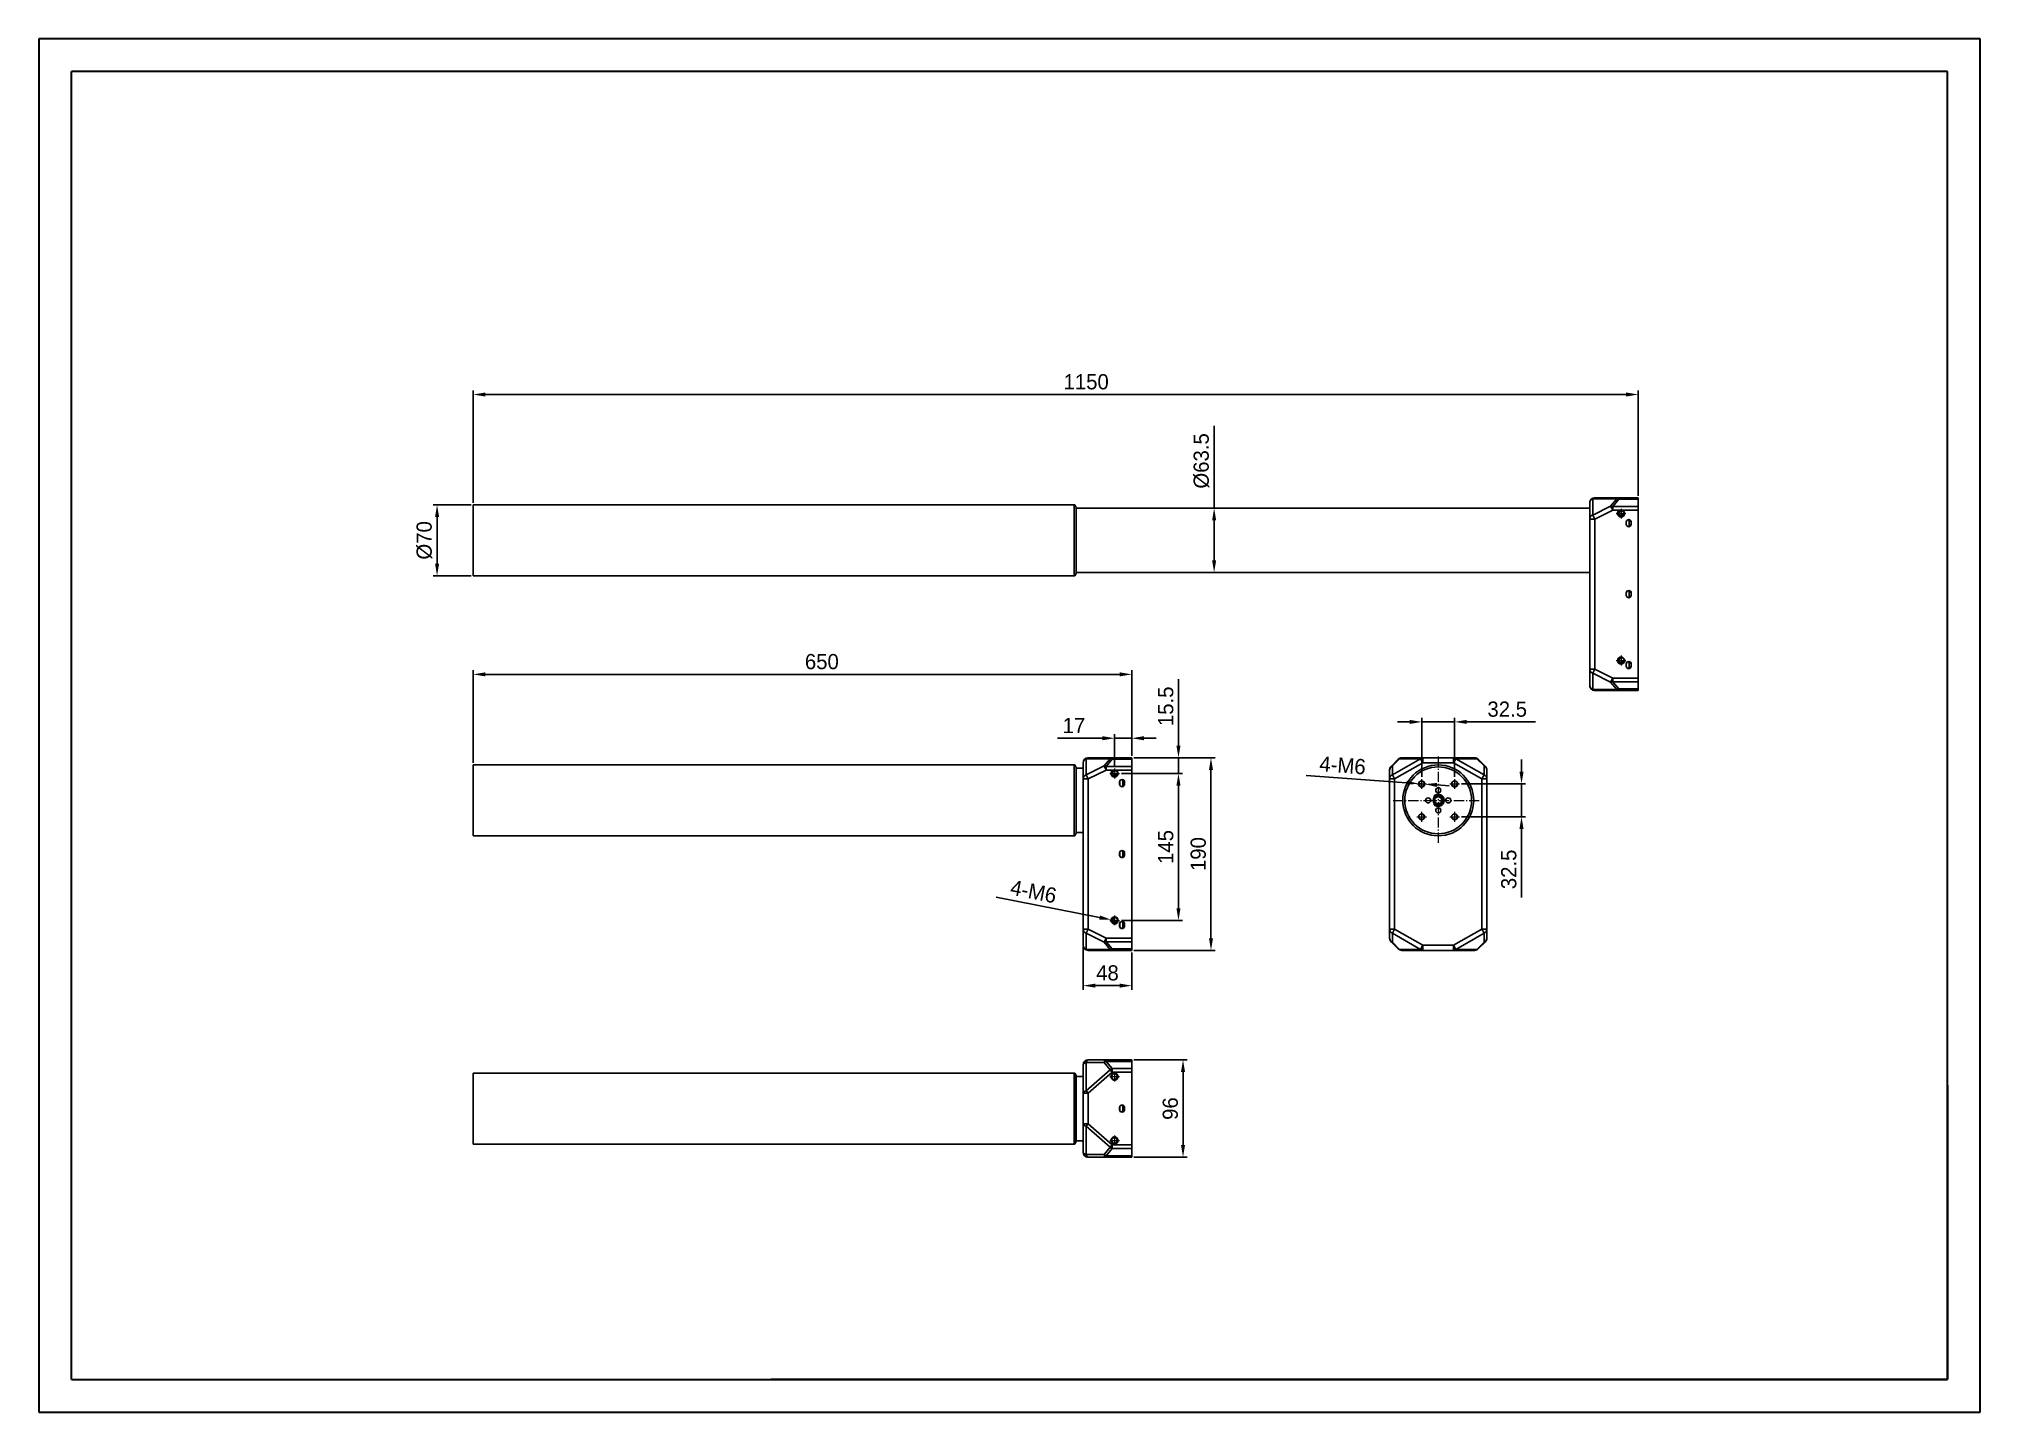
# Model space of a CAD drawing. Header units: millimetres. Extents: x 0 to 1916, y 0 to 1355.
import ezdxf

# ---------------------------------------------------------------- set-up
doc = ezdxf.new("R2010")
doc.units = ezdxf.units.MM
doc.linetypes.add('CENTER2', pattern=[7.5, 5, -1, 0.5, -1])
doc.layers.get('0').update_dxf_attribs({"lineweight": 18})
for name, color, linetype, lineweight in [('CAXA0', 7, 'Continuous', 70), ('CAXA3', 7, 'Continuous', 18), ('輪廓線', 7, 'Continuous', 20)]:
    doc.layers.add(name, color=color, linetype=linetype, lineweight=lineweight)
doc.dimstyles.new('ISO-25', dxfattribs={"dimtxt": 6, "dimasz": 6, "dimexe": 0.5, "dimexo": 0.625, "dimgap": 1.2, "dimtad": 1, "dimdsep": 46, "dimtxsty": 'Standard', "dimcen": 2.5, "dimdle": 12, "dimclrd": 3, "dimclre": 3, "dimclrt": 3, "dimadec": 0, "dimazin": 0, "dimtfac": 1, "dimtmove": 0, "dimatfit": 3, "dimfxl": 0, "dimarcsym": 0})

msp = doc.modelspace()

# ---------------------------------------------------------------- blocks, each defined once
blk = doc.blocks.new('*X4')
at = {"layer": '輪廓線'}
for points in [[(1127.4, 335.5), (1131.4, 335.5), (1129.4, 347.5)], [(1127.4, 263.5), (1131.4, 263.5), (1129.4, 251.5)]]:
    blk.add_hatch(color=0, dxfattribs=at).paths.add_polyline_path(points, flags=0)
at = {"layer": '輪廓線', "color": 0, "lineweight": -2}
for p, q in [((1080.8, 347.5), (1133.4, 347.5)), ((1129.4, 335.5), (1129.4, 263.5)), ((1080.8, 251.5), (1133.4, 251.5))]:
    blk.add_line(p, q, dxfattribs=at)
at = {"layer": '輪廓線', "color": 0, "lineweight": 15, "insert": (1116.9, 299.5), "char_height": 15, "width": 38.883, "attachment_point": 5, "rotation": 90}
blk.add_mtext('96', dxfattribs=at)
blk = doc.blocks.new('*X5')
at = {"layer": '輪廓線'}
for points in [[(440.8, 1006), (440.8, 1002), (428.8, 1004)], [(1566.8, 1006), (1566.8, 1002), (1578.8, 1004)]]:
    blk.add_hatch(color=0, dxfattribs=at).paths.add_polyline_path(points, flags=0)
at = {"layer": '輪廓線', "color": 0, "lineweight": -2}
for p, q in [((428.8, 897.1), (428.8, 1008)), ((1566.8, 1004), (440.8, 1004)), ((1578.8, 904.1), (1578.8, 1008))]:
    blk.add_line(p, q, dxfattribs=at)
at = {"layer": '輪廓線', "color": 0, "lineweight": 15, "insert": (1033.8, 1016.5), "char_height": 15, "width": 78.771, "attachment_point": 5}
blk.add_mtext('1150', dxfattribs=at)
blk = doc.blocks.new('*X6')
at = {"layer": '輪廓線'}
for points in [[(1158.1, 879.8), (1162.1, 879.8), (1160.1, 891.8)], [(1158.1, 840.3), (1162.1, 840.3), (1160.1, 828.3)]]:
    blk.add_hatch(color=0, dxfattribs=at).paths.add_polyline_path(points, flags=0)
at = {"layer": '輪廓線', "color": 0, "lineweight": -2}
for p, q in [((1160.1, 891.8), (1160.1, 973.1)), ((1158.1, 891.8), (1156.1, 891.8)), ((1160.1, 840.3), (1160.1, 879.8)), ((1158.1, 828.3), (1156.1, 828.3))]:
    blk.add_line(p, q, dxfattribs=at)
at = {"layer": '輪廓線', "color": 0, "lineweight": 15, "insert": (1147.6, 938.5), "char_height": 15, "width": 109.441, "attachment_point": 5, "rotation": 90}
blk.add_mtext('%%C63.5', dxfattribs=at)
blk = doc.blocks.new('*X7')
at = {"layer": '輪廓線'}
for points in [[(1155, 633.6), (1159, 633.6), (1157, 645.6)], [(1155, 467.6), (1159, 467.6), (1157, 455.6)]]:
    blk.add_hatch(color=0, dxfattribs=at).paths.add_polyline_path(points, flags=0)
at = {"layer": '輪廓線', "color": 0, "lineweight": -2}
for p, q in [((1080.8, 645.6), (1161, 645.6)), ((1157, 467.6), (1157, 633.6)), ((1080.8, 455.6), (1161, 455.6))]:
    blk.add_line(p, q, dxfattribs=at)
at = {"layer": '輪廓線', "color": 0, "lineweight": 15, "insert": (1144.5, 550.6), "char_height": 15, "width": 57.318, "attachment_point": 5, "rotation": 90}
blk.add_mtext('190', dxfattribs=at)
blk = doc.blocks.new('*X8')
at = {"layer": '輪廓線'}
for points in [[(440.8, 729.9), (440.8, 725.9), (428.8, 727.9)], [(1066.8, 729.9), (1066.8, 725.9), (1078.8, 727.9)]]:
    blk.add_hatch(color=0, dxfattribs=at).paths.add_polyline_path(points, flags=0)
at = {"layer": '輪廓線', "color": 0, "lineweight": -2}
for p, q in [((428.8, 640.6), (428.8, 731.9)), ((1078.8, 647.6), (1078.8, 731.9)), ((1066.8, 727.9), (440.8, 727.9))]:
    blk.add_line(p, q, dxfattribs=at)
at = {"layer": '輪廓線', "color": 0, "lineweight": 15, "insert": (772.9, 740.4), "char_height": 15, "width": 60.168, "attachment_point": 5}
blk.add_mtext('650', dxfattribs=at)
blk = doc.blocks.new('*X9')
at = {"layer": '輪廓線'}
for points in [[(1350.2, 622.9), (1349.9, 618.9), (1362, 620.1)], [(1380.1, 620.8), (1379.9, 616.8), (1368, 619.6)]]:
    blk.add_hatch(color=0, dxfattribs=at).paths.add_polyline_path(points, flags=0)
at = {"layer": '輪廓線', "color": 0, "lineweight": -2}
for p, q in [((1251.1, 628.1), (1350.1, 620.9)), ((1368, 619.6), (1362, 620.1)), ((1380, 618.8), (1392, 617.9))]:
    blk.add_line(p, q, dxfattribs=at)
at = {"layer": '輪廓線', "color": 0, "lineweight": 15, "insert": (1286.9, 638.1), "char_height": 15, "width": 84.053, "attachment_point": 5, "rotation": 355.8531}
blk.add_mtext('4-M6', dxfattribs=at)
blk = doc.blocks.new('*X10')
at = {"layer": '輪廓線'}
blk.add_hatch(color=0, dxfattribs=at).paths.add_polyline_path([(1047.5, 490), (1046.7, 486), (1058.8, 485.7)], flags=0)
at = {"layer": '輪廓線', "color": 0, "lineweight": -2}
for p, q in [((945, 508.1), (1047.1, 488)), ((1061.8, 485.1), (1058.8, 485.7))]:
    blk.add_line(p, q, dxfattribs=at)
at = {"layer": '輪廓線', "color": 0, "lineweight": 15, "insert": (981.8, 513.6), "char_height": 15, "width": 86.309, "attachment_point": 5, "rotation": 348.8526}
blk.add_mtext('4-M6', dxfattribs=at)
blk = doc.blocks.new('*X11')
at = {"layer": '輪廓線'}
for points in [[(1122.9, 618.1), (1126.9, 618.1), (1124.9, 630.1)], [(1122.9, 497.1), (1126.9, 497.1), (1124.9, 485.1)]]:
    blk.add_hatch(color=0, dxfattribs=at).paths.add_polyline_path(points, flags=0)
at = {"layer": '輪廓線', "color": 0, "lineweight": -2}
for p, q in [((1068.6, 630.1), (1128.9, 630.1)), ((1124.9, 618.1), (1124.9, 497.1)), ((1068.6, 485.1), (1128.9, 485.1))]:
    blk.add_line(p, q, dxfattribs=at)
at = {"layer": '輪廓線', "color": 0, "lineweight": 15, "insert": (1112.4, 557.6), "char_height": 15, "width": 56.816, "attachment_point": 5, "rotation": 90}
blk.add_mtext('145', dxfattribs=at)
blk = doc.blocks.new('*X12')
at = {"layer": '輪廓線'}
for points in [[(1049.8, 666.9), (1049.8, 662.9), (1061.8, 664.9)], [(1090.8, 666.9), (1090.8, 662.9), (1078.8, 664.9)]]:
    blk.add_hatch(color=0, dxfattribs=at).paths.add_polyline_path(points, flags=0)
at = {"layer": '輪廓線', "color": 0, "lineweight": -2}
for p, q in [((1049.8, 664.9), (1005.6, 664.9)), ((1061.8, 636.9), (1061.8, 668.9)), ((1078.8, 664.9), (1061.8, 664.9)), ((1078.8, 647.6), (1078.8, 668.9)), ((1090.8, 664.9), (1102.8, 664.9))]:
    blk.add_line(p, q, dxfattribs=at)
at = {"layer": '輪廓線', "color": 0, "lineweight": 15, "insert": (1021.7, 677.4), "char_height": 15, "width": 35.531, "attachment_point": 5}
blk.add_mtext('17', dxfattribs=at)
blk = doc.blocks.new('*X13')
at = {"layer": '輪廓線'}
for points in [[(1122.9, 657.6), (1126.9, 657.6), (1124.9, 645.6)], [(1122.9, 618.1), (1126.9, 618.1), (1124.9, 630.1)]]:
    blk.add_hatch(color=0, dxfattribs=at).paths.add_polyline_path(points, flags=0)
at = {"layer": '輪廓線', "color": 0, "lineweight": -2}
for p, q in [((1124.9, 657.6), (1124.9, 723.2)), ((1122.9, 645.6), (1120.9, 645.6)), ((1124.9, 630.1), (1124.9, 645.6)), ((1122.9, 630.1), (1120.9, 630.1)), ((1124.9, 618.1), (1124.9, 606.1))]:
    blk.add_line(p, q, dxfattribs=at)
at = {"layer": '輪廓線', "color": 0, "lineweight": 15, "insert": (1112.4, 696.4), "char_height": 15, "width": 78.268, "attachment_point": 5, "rotation": 90}
blk.add_mtext('15.5', dxfattribs=at)
blk = doc.blocks.new('*X14')
at = {"layer": '輪廓線'}
for points in [[(1042.8, 422.8), (1042.8, 418.8), (1030.8, 420.8)], [(1066.8, 422.8), (1066.8, 418.8), (1078.8, 420.8)]]:
    blk.add_hatch(color=0, dxfattribs=at).paths.add_polyline_path(points, flags=0)
at = {"layer": '輪廓線', "color": 0, "lineweight": -2}
for p, q in [((1030.8, 458.6), (1030.8, 416.8)), ((1078.8, 453.6), (1078.8, 416.8)), ((1066.8, 420.8), (1042.8, 420.8))]:
    blk.add_line(p, q, dxfattribs=at)
at = {"layer": '輪廓線', "color": 0, "lineweight": 15, "insert": (1054.8, 433.3), "char_height": 15, "width": 38.883, "attachment_point": 5}
blk.add_mtext('48', dxfattribs=at)
blk = doc.blocks.new('*X15')
at = {"layer": '輪廓線'}
for points in [[(391.1, 883.1), (395.1, 883.1), (393.1, 895.1)], [(391.1, 837.1), (395.1, 837.1), (393.1, 825.1)]]:
    blk.add_hatch(color=0, dxfattribs=at).paths.add_polyline_path(points, flags=0)
at = {"layer": '輪廓線', "color": 0, "lineweight": -2}
for p, q in [((426.8, 895.1), (389.1, 895.1)), ((393.1, 883.1), (393.1, 837.1)), ((426.8, 825.1), (389.1, 825.1))]:
    blk.add_line(p, q, dxfattribs=at)
at = {"layer": '輪廓線', "color": 0, "lineweight": 15, "insert": (380.6, 860.1), "char_height": 15, "width": 67.039, "attachment_point": 5, "rotation": 90}
blk.add_mtext('%%C70', dxfattribs=at)
blk = doc.blocks.new('*X16')
at = {"layer": '輪廓線'}
for points in [[(1353, 683), (1353, 679), (1365, 681)], [(1409.5, 683), (1409.5, 679), (1397.5, 681)]]:
    blk.add_hatch(color=0, dxfattribs=at).paths.add_polyline_path(points, flags=0)
at = {"layer": '輪廓線', "color": 0, "lineweight": -2}
for p, q in [((1353, 681), (1341, 681)), ((1365, 626.7), (1365, 685)), ((1365, 681), (1397.5, 681)), ((1397.5, 626.7), (1397.5, 685)), ((1409.5, 681), (1477.3, 681))]:
    blk.add_line(p, q, dxfattribs=at)
at = {"layer": '輪廓線', "color": 0, "lineweight": 15, "insert": (1449.4, 693.5), "char_height": 15, "width": 80.615, "attachment_point": 5}
blk.add_mtext('32.5', dxfattribs=at)
blk = doc.blocks.new('*X17')
at = {"layer": '輪廓線'}
for points in [[(1461.5, 631.9), (1465.5, 631.9), (1463.5, 619.9)], [(1461.5, 575.4), (1465.5, 575.4), (1463.5, 587.4)]]:
    blk.add_hatch(color=0, dxfattribs=at).paths.add_polyline_path(points, flags=0)
at = {"layer": '輪廓線', "color": 0, "lineweight": -2}
for p, q in [((1463.5, 631.9), (1463.5, 643.9)), ((1404.3, 619.9), (1467.5, 619.9)), ((1463.5, 619.9), (1463.5, 587.4)), ((1404.3, 587.4), (1467.5, 587.4)), ((1463.5, 575.4), (1463.5, 507.6))]:
    blk.add_line(p, q, dxfattribs=at)
at = {"layer": '輪廓線', "color": 0, "lineweight": 15, "insert": (1451, 535.5), "char_height": 15, "width": 80.615, "attachment_point": 5, "rotation": 90}
blk.add_mtext('32.5', dxfattribs=at)

# ---------------------------------------------------------------- dimensions: what is measured, and where the dimension line sits
at = {"layer": '輪廓線', "lineweight": 15}
for base, p1, p2, text, picture, middle in [((428.783, 1003.99), (1578.783, 902.071), (428.783, 895.071), '1150', '*X5', (1033.783, 1003.99)), ((428.783, 727.903), (1078.783, 645.603), (428.783, 638.603), '650', '*X8', (772.926, 727.903))]:
    dim = msp.add_linear_dim(base=base, p1=p1, p2=p2, text=text, dimstyle='ISO-25', override={"dimtxt": 15, "dimasz": 12, "dimexe": 4, "dimexo": 2, "dimgap": 5, "dimsah": 1, "dimdle": 24, "dimclrd": 0, "dimclre": 0, "dimclrt": 0, "dimtolj": 1}, dxfattribs=at)
    dim.commit()
    dim.dimension.update_dxf_attribs({"geometry": picture, "text_midpoint": middle, "dimtype": 160})
dim = msp.add_linear_dim(base=(1160.122, 891.821), p1=(1160.122, 828.321), p2=(1160.122, 891.821), angle=90, text='%%C<>', dimstyle='ISO-25', override={"dimtxt": 15, "dimasz": 12, "dimexe": 4, "dimexo": 2, "dimgap": 5, "dimsah": 1, "dimdle": 24, "dimclrd": 0, "dimclre": 0, "dimclrt": 0, "dimtolj": 1}, dxfattribs=at)
dim.commit()
dim.dimension.update_dxf_attribs({"geometry": '*X6', "text_midpoint": (1160.122, 938.464), "dimtype": 160})
dim = msp.add_linear_dim(base=(393.125, 825.071), p1=(428.783, 895.071), p2=(428.783, 825.071), angle=270, text='%%C<>', dimstyle='ISO-25', override={"dimtxt": 15, "dimasz": 12, "dimexe": 4, "dimexo": 2, "dimgap": 5, "dimsah": 1, "dimdle": 24, "dimclrd": 0, "dimclre": 0, "dimclrt": 0, "dimtolj": 1}, dxfattribs=at)
dim.commit()
dim.dimension.update_dxf_attribs({"geometry": '*X15', "text_midpoint": (380.625, 860.071)})
for base, p1, p2, angle, picture, middle in [((1124.855, 645.603), (1124.855, 630.103), (1124.855, 645.603), 90, '*X13', (1112.355, 696.389)), ((1463.498, 587.353), (1402.325, 619.853), (1402.325, 587.353), 270, '*X17', (1450.998, 535.496)), ((1124.855, 485.103), (1066.569, 630.103), (1066.569, 485.103), 270, '*X11', (1112.355, 557.603))]:
    dim = msp.add_linear_dim(base=base, p1=p1, p2=p2, angle=angle, dimstyle='ISO-25', override={"dimtxt": 15, "dimasz": 12, "dimexe": 4, "dimexo": 2, "dimgap": 5, "dimsah": 1, "dimdle": 24, "dimclrd": 0, "dimclre": 0, "dimclrt": 0, "dimtolj": 1, "dimtzin": 8}, dxfattribs=at)
    dim.commit()
    dim.dimension.update_dxf_attribs({"geometry": picture, "text_midpoint": middle})
for base, p1, p2, picture, middle in [((1365.039, 680.994), (1397.539, 624.653), (1365.039, 624.653), '*X16', (1449.396, 680.994)), ((1078.783, 664.918), (1061.784, 634.903), (1078.783, 645.603), '*X12', (1021.712, 664.918))]:
    dim = msp.add_linear_dim(base=base, p1=p1, p2=p2, dimstyle='ISO-25', override={"dimtxt": 15, "dimasz": 12, "dimexe": 4, "dimexo": 2, "dimgap": 5, "dimsah": 1, "dimdle": 24, "dimclrd": 0, "dimclre": 0, "dimclrt": 0, "dimtolj": 1, "dimtzin": 8}, dxfattribs=at)
    dim.commit()
    dim.dimension.update_dxf_attribs({"geometry": picture, "text_midpoint": middle, "dimtype": 160})
for base, p1, p2, angle, picture, middle in [((1157.008, 645.603), (1078.783, 455.603), (1078.783, 645.603), 90, '*X7', (1157.008, 550.603)), ((1129.389, 251.54), (1078.783, 347.54), (1078.783, 251.54), 270, '*X4', (1129.389, 299.54))]:
    dim = msp.add_linear_dim(base=base, p1=p1, p2=p2, angle=angle, dimstyle='ISO-25', override={"dimtxt": 15, "dimasz": 12, "dimexe": 4, "dimexo": 2, "dimgap": 5, "dimsah": 1, "dimdle": 24, "dimclrd": 0, "dimclre": 0, "dimclrt": 0, "dimtolj": 1, "dimtzin": 8}, dxfattribs=at)
    dim.commit()
    dim.dimension.update_dxf_attribs({"geometry": picture, "text_midpoint": middle, "dimtype": 160})
dim = msp.add_diameter_dim_2p(p1=(1368.031, 619.636), p2=(1362.047, 620.07), text='4-M6', dimstyle='ISO-25', override={"dimtxt": 15, "dimasz": 12, "dimexe": 4, "dimexo": 2, "dimgap": 5, "dimpost": '%%C<>', "dimsah": 1, "dimdle": 24, "dimclrd": 0, "dimclre": 0, "dimclrt": 0, "dimtolj": 1}, dxfattribs=at)
dim.commit()
dim.dimension.update_dxf_attribs({"geometry": '*X9', "text_midpoint": (1285.98, 625.585), "dimtype": 163})
dim = msp.add_radius_dim(center=(1061.784, 485.103), mpoint=(1058.84, 485.683), text='4-M6', dimstyle='ISO-25', override={"dimtxt": 15, "dimasz": 12, "dimexe": 4, "dimexo": 2, "dimgap": 5, "dimpost": 'R<>', "dimsah": 1, "dimdle": 24, "dimclrd": 0, "dimclre": 0, "dimclrt": 0, "dimtolj": 1}, dxfattribs=at)
dim.commit()
dim.dimension.update_dxf_attribs({"geometry": '*X10', "text_midpoint": (979.336, 501.35), "dimtype": 164})
dim = msp.add_linear_dim(base=(1030.783, 420.807), p1=(1078.783, 455.603), p2=(1030.783, 460.603), dimstyle='ISO-25', override={"dimtxt": 15, "dimasz": 12, "dimexe": 4, "dimexo": 2, "dimgap": 5, "dimsah": 1, "dimdle": 24, "dimclrd": 0, "dimclre": 0, "dimclrt": 0, "dimtolj": 1, "dimtzin": 8}, dxfattribs=at)
dim.commit()
dim.dimension.update_dxf_attribs({"geometry": '*X14', "text_midpoint": (1054.783, 433.307)})

# ---------------------------------------------------------------- linework, layer by layer
at = {"linetype": 'Continuous', "lineweight": 30}
for p, q in [((1533.792, 885.132), (1533.792, 901.053)), ((1533.792, 885.132), (1533.792, 901.053)), ((1533.792, 901.053), (1557.553, 901.053)), ((1533.792, 901.053), (1557.553, 901.053)), ((1535.783, 902.071), (1578.783, 902.071)), ((1535.783, 902.071), (1578.783, 902.071)), ((1557.553, 901.053), (1551.492, 893.982)), ((1557.553, 901.053), (1551.492, 893.982)), ((1559.544, 902.071), (1559.544, 900.606)), ((1559.544, 902.071), (1559.544, 900.606)), ((1578.783, 902.071), (1578.783, 712.071)), ((1578.783, 902.071), (1578.783, 712.071)), ((1022.583, 895.071), (428.783, 895.071)), ((428.783, 895.071), (428.783, 825.071)), ((1022.083, 895.071), (1022.083, 825.071)), ((1024.083, 892.571), (1022.583, 895.071)), ((1024.083, 892.571), (1024.083, 827.571)), ((1530.783, 891.821), (1024.083, 891.821)), ((1530.783, 717.071), (1530.783, 897.071)), ((1530.783, 717.071), (1530.783, 897.071)), ((1551.492, 893.982), (1533.792, 885.132)), ((1551.492, 893.982), (1533.792, 885.132)), ((1535.783, 881.15), (1533.792, 885.132)), ((1535.783, 881.15), (1533.792, 885.132)), ((1553.483, 890), (1535.783, 881.15)), ((1553.483, 890), (1535.783, 881.15)), ((1553.483, 890), (1551.492, 893.982)), ((1553.483, 890), (1551.492, 893.982)), ((1559.544, 900.606), (1553.483, 893.535)), ((1559.544, 900.606), (1553.483, 893.535)), ((1553.483, 893.535), (1553.483, 890)), ((1553.483, 893.535), (1553.483, 890)), ((1578.783, 893.535), (1553.483, 893.535)), ((1578.783, 893.535), (1553.483, 893.535)), ((1561.082, 890), (1553.483, 890)), ((1561.082, 890), (1553.483, 890)), ((1559.544, 900.606), (1578.783, 900.606)), ((1559.544, 900.606), (1578.783, 900.606)), ((1561.082, 890), (1561.182, 889.51)), ((1561.082, 890), (1561.182, 889.51)), ((1562.485, 890), (1562.385, 889.51)), ((1562.485, 890), (1562.385, 889.51)), ((1578.783, 890), (1562.485, 890)), ((1578.783, 890), (1562.485, 890)), ((1535.783, 881.15), (1530.783, 881.15)), ((1535.783, 881.15), (1530.783, 881.15)), ((1535.783, 881.15), (1535.783, 732.992)), ((1535.783, 881.15), (1535.783, 732.992)), ((1566.783, 878.071), (1566.783, 876.071)), ((1566.783, 878.071), (1566.783, 876.071)), ((1566.933, 876.071), (1566.933, 878.071)), ((1569.933, 873.813), (1569.933, 880.329)), ((1571.633, 876.071), (1571.633, 878.071)), ((1571.783, 876.071), (1571.783, 878.071)), ((1571.783, 876.071), (1571.783, 878.071)), ((1022.583, 825.071), (428.783, 825.071)), ((1024.083, 827.571), (1022.583, 825.071)), ((1530.783, 828.321), (1024.083, 828.321)), ((1566.783, 808.071), (1566.783, 806.071)), ((1566.783, 808.071), (1566.783, 806.071)), ((1566.933, 806.071), (1566.933, 808.071)), ((1569.933, 803.813), (1569.933, 810.329)), ((1571.633, 806.071), (1571.633, 808.071)), ((1571.783, 806.071), (1571.783, 808.071)), ((1571.783, 806.071), (1571.783, 808.071)), ((1535.783, 732.992), (1530.783, 732.992)), ((1535.783, 732.992), (1530.783, 732.992)), ((1535.783, 732.992), (1533.792, 729.01)), ((1535.783, 732.992), (1533.792, 729.01)), ((1533.792, 729.01), (1533.792, 713.089)), ((1533.792, 729.01), (1533.792, 713.089)), ((1551.492, 720.16), (1533.792, 729.01)), ((1551.492, 720.16), (1533.792, 729.01)), ((1553.483, 724.142), (1535.783, 732.992)), ((1553.483, 724.142), (1535.783, 732.992)), ((1566.783, 738.071), (1566.783, 736.071)), ((1566.783, 738.071), (1566.783, 736.071)), ((1566.933, 736.071), (1566.933, 738.071)), ((1569.933, 733.813), (1569.933, 740.329)), ((1571.633, 736.071), (1571.633, 738.071)), ((1571.783, 736.071), (1571.783, 738.071)), ((1571.783, 736.071), (1571.783, 738.071)), ((1533.792, 713.089), (1557.553, 713.089)), ((1533.792, 713.089), (1557.553, 713.089)), ((1535.783, 712.071), (1578.783, 712.071)), ((1535.783, 712.071), (1578.783, 712.071)), ((1553.483, 724.142), (1551.492, 720.16)), ((1553.483, 724.142), (1551.492, 720.16)), ((1557.553, 713.089), (1551.492, 720.16)), ((1557.553, 713.089), (1551.492, 720.16)), ((1553.483, 720.606), (1553.483, 724.142)), ((1553.483, 720.606), (1553.483, 724.142)), ((1578.783, 724.142), (1553.483, 724.142)), ((1578.783, 724.142), (1553.483, 724.142)), ((1559.544, 713.535), (1553.483, 720.606)), ((1559.544, 713.535), (1553.483, 720.606)), ((1578.783, 720.606), (1553.483, 720.606)), ((1578.783, 720.606), (1553.483, 720.606)), ((1559.544, 712.071), (1559.544, 713.535)), ((1559.544, 712.071), (1559.544, 713.535)), ((1559.544, 713.535), (1578.783, 713.535)), ((1559.544, 713.535), (1578.783, 713.535)), ((1022.583, 638.603), (428.783, 638.603)), ((428.783, 638.603), (428.783, 568.603)), ((1022.083, 638.603), (1022.083, 568.603)), ((1024.083, 636.103), (1022.583, 638.603)), ((1024.083, 636.103), (1024.083, 571.103)), ((1030.783, 635.353), (1024.083, 635.353)), ((1030.783, 460.603), (1030.783, 640.603)), ((1030.783, 460.603), (1030.783, 640.603)), ((1033.792, 628.665), (1033.792, 644.585)), ((1033.792, 628.665), (1033.792, 644.585)), ((1033.792, 644.585), (1057.553, 644.585)), ((1033.792, 644.585), (1057.553, 644.585)), ((1051.492, 637.514), (1033.792, 628.665)), ((1051.492, 637.514), (1033.792, 628.665)), ((1035.783, 645.603), (1078.783, 645.603)), ((1035.783, 645.603), (1078.783, 645.603)), ((1053.483, 633.532), (1035.783, 624.682)), ((1053.483, 633.532), (1035.783, 624.682)), ((1057.553, 644.585), (1051.492, 637.514)), ((1057.553, 644.585), (1051.492, 637.514)), ((1053.483, 633.532), (1051.492, 637.514)), ((1053.483, 633.532), (1051.492, 637.514)), ((1059.544, 644.139), (1053.483, 637.068)), ((1059.544, 644.139), (1053.483, 637.068)), ((1053.483, 637.068), (1053.483, 633.532)), ((1053.483, 637.068), (1053.483, 633.532)), ((1078.783, 637.068), (1053.483, 637.068)), ((1078.783, 637.068), (1053.483, 637.068)), ((1061.082, 633.532), (1053.483, 633.532)), ((1061.082, 633.532), (1053.483, 633.532)), ((1059.544, 645.603), (1059.544, 644.139)), ((1059.544, 645.603), (1059.544, 644.139)), ((1059.544, 644.139), (1078.783, 644.139)), ((1059.544, 644.139), (1078.783, 644.139)), ((1061.082, 633.532), (1061.182, 633.042)), ((1061.082, 633.532), (1061.182, 633.042)), ((1062.485, 633.532), (1062.385, 633.042)), ((1062.485, 633.532), (1062.385, 633.042)), ((1078.783, 633.532), (1062.485, 633.532)), ((1078.783, 633.532), (1062.485, 633.532)), ((1078.783, 645.603), (1078.783, 455.603)), ((1078.783, 645.603), (1078.783, 455.603)), ((1333.289, 633.532), (1333.289, 467.674)), ((1333.289, 633.532), (1333.289, 467.674)), ((1334.753, 637.068), (1341.824, 644.139)), ((1334.753, 637.068), (1341.824, 644.139)), ((1363.875, 644.585), (1336.013, 628.665)), ((1363.875, 644.585), (1336.013, 628.665)), ((1336.013, 637.514), (1343.084, 644.585)), ((1336.013, 637.514), (1343.084, 644.585)), ((1336.013, 628.665), (1336.013, 637.514)), ((1336.013, 628.665), (1336.013, 637.514)), ((1366.15, 640.603), (1338.289, 624.682)), ((1366.15, 640.603), (1338.289, 624.682)), ((1343.084, 644.585), (1363.875, 644.585)), ((1343.084, 644.585), (1363.875, 644.585)), ((1417.218, 645.603), (1345.36, 645.603)), ((1417.218, 645.603), (1345.36, 645.603)), ((1366.15, 640.603), (1363.875, 644.585)), ((1366.15, 640.603), (1363.875, 644.585)), ((1366.15, 645.603), (1366.15, 640.603)), ((1366.15, 645.603), (1366.15, 640.603)), ((1396.427, 640.603), (1366.15, 640.603)), ((1396.427, 640.603), (1366.15, 640.603)), ((1396.427, 640.603), (1396.427, 645.603)), ((1396.427, 640.603), (1396.427, 645.603)), ((1396.427, 640.603), (1398.703, 644.585)), ((1396.427, 640.603), (1398.703, 644.585)), ((1424.289, 624.682), (1396.427, 640.603)), ((1424.289, 624.682), (1396.427, 640.603)), ((1398.703, 644.585), (1419.493, 644.585)), ((1398.703, 644.585), (1419.493, 644.585)), ((1426.564, 628.665), (1398.703, 644.585)), ((1426.564, 628.665), (1398.703, 644.585)), ((1419.493, 644.585), (1426.564, 637.514)), ((1419.493, 644.585), (1426.564, 637.514)), ((1420.753, 644.139), (1427.824, 637.068)), ((1420.753, 644.139), (1427.824, 637.068)), ((1426.564, 637.514), (1426.564, 628.665)), ((1426.564, 637.514), (1426.564, 628.665)), ((1429.289, 633.532), (1429.289, 467.674)), ((1429.289, 633.532), (1429.289, 467.674)), ((1035.783, 624.682), (1030.783, 624.682)), ((1035.783, 624.682), (1030.783, 624.682)), ((1035.783, 624.682), (1033.792, 628.665)), ((1035.783, 624.682), (1033.792, 628.665)), ((1035.783, 624.682), (1035.783, 476.524)), ((1035.783, 624.682), (1035.783, 476.524)), ((1066.783, 621.603), (1066.783, 619.603)), ((1066.783, 621.603), (1066.783, 619.603)), ((1066.933, 619.603), (1066.933, 621.603)), ((1069.933, 617.345), (1069.933, 623.862)), ((1071.633, 619.603), (1071.633, 621.603)), ((1071.783, 619.603), (1071.783, 621.603)), ((1071.783, 619.603), (1071.783, 621.603)), ((1338.289, 624.682), (1333.289, 624.682)), ((1338.289, 624.682), (1333.289, 624.682)), ((1338.289, 624.682), (1336.013, 628.665)), ((1338.289, 624.682), (1336.013, 628.665)), ((1338.289, 624.682), (1338.289, 476.524)), ((1338.289, 624.682), (1338.289, 476.524)), ((1424.289, 624.682), (1426.564, 628.665)), ((1424.289, 624.682), (1426.564, 628.665)), ((1429.289, 624.682), (1424.289, 624.682)), ((1429.289, 624.682), (1424.289, 624.682)), ((1424.289, 476.524), (1424.289, 624.682)), ((1424.289, 476.524), (1424.289, 624.682)), ((1377.355, 604.172), (1376.789, 603.606)), ((1376.789, 603.606), (1377.354, 603.04)), ((1377.354, 603.04), (1376.97, 602.339)), ((1376.97, 602.339), (1377.672, 601.955)), ((1377.674, 605.257), (1376.972, 604.874)), ((1376.972, 604.874), (1377.355, 604.172)), ((1377.672, 601.955), (1377.501, 601.173)), ((1377.501, 601.173), (1378.283, 601.003)), ((1378.286, 606.208), (1377.505, 606.038)), ((1377.505, 606.038), (1377.674, 605.257)), ((1377.831, 606.908), (1378.327, 606.775)), ((1378.323, 600.43), (1377.831, 600.299)), ((1378.283, 601.003), (1378.339, 600.205)), ((1378.344, 607.006), (1378.286, 606.208)), ((1378.339, 600.205), (1379.137, 600.261)), ((1379.142, 606.948), (1378.344, 607.006)), ((1379.137, 600.261), (1379.416, 599.512)), ((1379.421, 607.697), (1379.142, 606.948)), ((1379.416, 599.512), (1380.165, 599.79)), ((1380.171, 607.418), (1379.421, 607.697)), ((1380.165, 599.79), (1380.644, 599.15)), ((1380.65, 608.058), (1380.171, 607.418)), ((1380.644, 599.15), (1381.285, 599.628)), ((1381.29, 607.578), (1380.65, 608.058)), ((1381.285, 599.628), (1381.925, 599.148)), ((1381.931, 608.057), (1381.29, 607.578)), ((1381.925, 599.148), (1382.405, 599.788)), ((1382.41, 607.417), (1381.931, 608.057)), ((1382.405, 599.788), (1383.154, 599.508)), ((1383.159, 607.696), (1382.41, 607.417)), ((1383.154, 599.508), (1383.434, 600.257)), ((1383.439, 606.947), (1383.159, 607.696)), ((1383.341, 600.009), (1383.502, 599.73)), ((1383.502, 607.476), (1383.343, 607.202)), ((1383.434, 600.257), (1384.232, 600.199)), ((1384.236, 607.004), (1383.439, 606.947)), ((1384.232, 600.199), (1384.29, 600.997)), ((1384.293, 606.206), (1384.236, 607.004)), ((1384.29, 600.997), (1385.071, 601.166)), ((1385.075, 606.036), (1384.293, 606.206)), ((1384.902, 601.947), (1385.605, 602.33)), ((1385.071, 601.166), (1384.902, 601.947)), ((1384.905, 605.254), (1385.075, 606.036)), ((1385.607, 604.871), (1384.905, 605.254)), ((1385.221, 603.035), (1385.789, 603.603)), ((1385.605, 602.33), (1385.221, 603.035)), ((1385.223, 604.169), (1385.607, 604.871)), ((1385.789, 603.603), (1385.223, 604.169)), ((1385.263, 605.058), (1385.468, 605.133)), ((1385.468, 602.074), (1385.268, 602.146)), ((1022.583, 568.603), (428.783, 568.603)), ((1024.083, 571.103), (1022.583, 568.603)), ((1030.783, 571.853), (1024.083, 571.853)), ((1066.783, 551.603), (1066.783, 549.603)), ((1066.783, 551.603), (1066.783, 549.603)), ((1066.933, 549.603), (1066.933, 551.603)), ((1069.933, 547.345), (1069.933, 553.862)), ((1071.633, 549.603), (1071.633, 551.603)), ((1071.783, 549.603), (1071.783, 551.603)), ((1071.783, 549.603), (1071.783, 551.603)), ((1066.783, 481.603), (1066.783, 479.603)), ((1066.783, 481.603), (1066.783, 479.603)), ((1066.933, 479.603), (1066.933, 481.603)), ((1069.933, 477.345), (1069.933, 483.862)), ((1071.633, 479.603), (1071.633, 481.603)), ((1071.783, 479.603), (1071.783, 481.603)), ((1071.783, 479.603), (1071.783, 481.603)), ((1035.783, 476.524), (1030.783, 476.524)), ((1035.783, 476.524), (1030.783, 476.524)), ((1035.783, 476.524), (1033.792, 472.542)), ((1035.783, 476.524), (1033.792, 472.542)), ((1033.792, 472.542), (1033.792, 456.621)), ((1033.792, 472.542), (1033.792, 456.621)), ((1051.492, 463.692), (1033.792, 472.542)), ((1051.492, 463.692), (1033.792, 472.542)), ((1053.483, 467.674), (1035.783, 476.524)), ((1053.483, 467.674), (1035.783, 476.524)), ((1053.483, 467.674), (1051.492, 463.692)), ((1053.483, 467.674), (1051.492, 463.692)), ((1057.553, 456.621), (1051.492, 463.692)), ((1057.553, 456.621), (1051.492, 463.692)), ((1053.483, 464.139), (1053.483, 467.674)), ((1053.483, 464.139), (1053.483, 467.674)), ((1078.783, 467.674), (1053.483, 467.674)), ((1078.783, 467.674), (1053.483, 467.674)), ((1059.544, 457.068), (1053.483, 464.139)), ((1059.544, 457.068), (1053.483, 464.139)), ((1078.783, 464.139), (1053.483, 464.139)), ((1078.783, 464.139), (1053.483, 464.139)), ((1338.289, 476.524), (1333.289, 476.524)), ((1338.289, 476.524), (1333.289, 476.524)), ((1341.824, 457.068), (1334.753, 464.139)), ((1341.824, 457.068), (1334.753, 464.139)), ((1338.289, 476.524), (1336.013, 472.542)), ((1338.289, 476.524), (1336.013, 472.542)), ((1336.013, 472.542), (1336.013, 463.692)), ((1336.013, 472.542), (1336.013, 463.692)), ((1363.875, 456.621), (1336.013, 472.542)), ((1363.875, 456.621), (1336.013, 472.542)), ((1336.013, 463.692), (1343.084, 456.621)), ((1336.013, 463.692), (1343.084, 456.621)), ((1366.15, 460.603), (1338.289, 476.524)), ((1366.15, 460.603), (1338.289, 476.524)), ((1366.15, 460.603), (1363.875, 456.621)), ((1366.15, 460.603), (1363.875, 456.621)), ((1366.15, 455.603), (1366.15, 460.603)), ((1366.15, 455.603), (1366.15, 460.603)), ((1396.427, 460.603), (1366.15, 460.603)), ((1396.427, 460.603), (1366.15, 460.603)), ((1424.289, 476.524), (1396.427, 460.603)), ((1424.289, 476.524), (1396.427, 460.603)), ((1396.427, 460.603), (1396.427, 455.603)), ((1396.427, 460.603), (1396.427, 455.603)), ((1396.427, 460.603), (1398.703, 456.621)), ((1396.427, 460.603), (1398.703, 456.621)), ((1426.564, 472.542), (1398.703, 456.621)), ((1426.564, 472.542), (1398.703, 456.621)), ((1419.493, 456.621), (1426.564, 463.692)), ((1419.493, 456.621), (1426.564, 463.692)), ((1420.753, 457.068), (1427.824, 464.139)), ((1420.753, 457.068), (1427.824, 464.139)), ((1424.289, 476.524), (1426.564, 472.542)), ((1424.289, 476.524), (1426.564, 472.542)), ((1429.289, 476.524), (1424.289, 476.524)), ((1429.289, 476.524), (1424.289, 476.524)), ((1426.564, 463.692), (1426.564, 472.542)), ((1426.564, 463.692), (1426.564, 472.542)), ((1033.792, 456.621), (1057.553, 456.621)), ((1033.792, 456.621), (1057.553, 456.621)), ((1035.783, 455.603), (1078.783, 455.603)), ((1035.783, 455.603), (1078.783, 455.603)), ((1059.544, 455.603), (1059.544, 457.068)), ((1059.544, 455.603), (1059.544, 457.068)), ((1059.544, 457.068), (1078.783, 457.068)), ((1059.544, 457.068), (1078.783, 457.068)), ((1343.084, 456.621), (1363.875, 456.621)), ((1343.084, 456.621), (1363.875, 456.621)), ((1417.218, 455.603), (1345.36, 455.603)), ((1417.218, 455.603), (1345.36, 455.603)), ((1398.703, 456.621), (1419.493, 456.621)), ((1398.703, 456.621), (1419.493, 456.621)), ((1035.783, 347.54), (1078.783, 347.54)), ((1035.783, 347.54), (1078.783, 347.54)), ((1053.483, 347.54), (1053.483, 346.076)), ((1053.483, 347.54), (1053.483, 346.076)), ((1053.483, 346.076), (1059.544, 339.005)), ((1053.483, 346.076), (1059.544, 339.005)), ((1053.483, 346.076), (1078.783, 346.076)), ((1053.483, 346.076), (1078.783, 346.076)), ((1078.783, 251.54), (1078.783, 347.54)), ((1078.783, 303.54), (1078.783, 347.54)), ((1022.583, 334.54), (428.783, 334.54)), ((428.783, 264.54), (428.783, 334.54)), ((1022.083, 264.54), (1022.083, 334.54)), ((1022.583, 264.54), (1022.583, 334.54)), ((1024.083, 332.04), (1022.583, 334.54)), ((1024.083, 267.04), (1024.083, 332.04)), ((1030.783, 331.29), (1024.083, 331.29)), ((1030.783, 256.54), (1030.783, 342.54)), ((1030.783, 256.54), (1030.783, 342.54)), ((1033.792, 316.954), (1033.792, 344.816)), ((1033.792, 316.954), (1033.792, 344.816)), ((1033.792, 344.816), (1051.492, 344.816)), ((1033.792, 344.816), (1051.492, 344.816)), ((1057.553, 337.745), (1033.792, 316.954)), ((1057.553, 337.745), (1033.792, 316.954)), ((1059.544, 335.469), (1035.783, 314.679)), ((1059.544, 335.469), (1035.783, 314.679)), ((1051.492, 344.816), (1057.553, 337.745)), ((1051.492, 344.816), (1057.553, 337.745)), ((1059.544, 335.469), (1057.553, 337.745)), ((1059.544, 335.469), (1057.553, 337.745)), ((1059.544, 339.005), (1059.544, 335.469)), ((1059.544, 339.005), (1059.544, 335.469)), ((1078.783, 339.005), (1059.544, 339.005)), ((1078.783, 339.005), (1059.544, 339.005)), ((1078.783, 335.469), (1059.544, 335.469)), ((1078.783, 335.469), (1059.544, 335.469)), ((1035.783, 314.679), (1030.783, 314.679)), ((1035.783, 314.679), (1030.783, 314.679)), ((1035.783, 314.679), (1033.792, 316.954)), ((1035.783, 314.679), (1033.792, 316.954)), ((1035.783, 284.402), (1035.783, 314.679)), ((1035.783, 284.402), (1035.783, 314.679)), ((1066.784, 298.54), (1066.784, 300.54)), ((1066.93, 298.562), (1066.93, 300.518)), ((1069.934, 302.798), (1069.934, 296.282)), ((1071.633, 300.54), (1071.633, 298.54)), ((1071.784, 300.54), (1071.784, 298.54)), ((1078.783, 251.54), (1078.783, 295.54)), ((1030.783, 284.402), (1035.783, 284.402)), ((1030.783, 284.402), (1035.783, 284.402)), ((1035.783, 284.402), (1033.792, 282.126)), ((1035.783, 284.402), (1033.792, 282.126)), ((1033.792, 254.265), (1033.792, 282.126)), ((1033.792, 254.265), (1033.792, 282.126)), ((1033.792, 282.126), (1057.553, 261.336)), ((1033.792, 282.126), (1057.553, 261.336)), ((1035.783, 284.402), (1059.544, 263.611)), ((1035.783, 284.402), (1059.544, 263.611)), ((1022.583, 264.54), (428.783, 264.54)), ((1024.083, 267.04), (1022.583, 264.54)), ((1030.783, 267.79), (1024.083, 267.79)), ((1051.492, 254.265), (1033.792, 254.265)), ((1051.492, 254.265), (1033.792, 254.265)), ((1078.783, 251.54), (1035.783, 251.54)), ((1078.783, 251.54), (1035.783, 251.54)), ((1057.553, 261.336), (1051.492, 254.265)), ((1057.553, 261.336), (1051.492, 254.265)), ((1059.544, 260.076), (1053.483, 253.005)), ((1059.544, 260.076), (1053.483, 253.005)), ((1053.483, 253.005), (1053.483, 251.54)), ((1053.483, 253.005), (1053.483, 251.54)), ((1078.783, 253.005), (1053.483, 253.005)), ((1078.783, 253.005), (1053.483, 253.005)), ((1059.544, 263.611), (1057.553, 261.336)), ((1059.544, 263.611), (1057.553, 261.336)), ((1059.544, 263.611), (1059.544, 260.076)), ((1059.544, 263.611), (1059.544, 260.076)), ((1059.544, 263.611), (1078.783, 263.611)), ((1059.544, 263.611), (1078.783, 263.611)), ((1059.544, 260.076), (1078.783, 260.076)), ((1059.544, 260.076), (1078.783, 260.076))]:
    msp.add_line(p, q, dxfattribs=at)
at = {"linetype": 'CENTER2', "lineweight": 15, "ltscale": 2}
for p, q in [((1556.998, 886.571), (1566.569, 886.571)), ((1561.784, 891.371), (1561.784, 881.771)), ((1556.998, 741.571), (1566.569, 741.571)), ((1561.784, 746.371), (1561.784, 736.771)), ((1061.784, 634.903), (1061.784, 625.303)), ((1381.289, 646.828), (1381.289, 560.378)), ((1056.998, 630.103), (1066.569, 630.103)), ((1360.253, 619.853), (1369.825, 619.853)), ((1365.039, 615.053), (1365.039, 624.653)), ((1392.753, 619.853), (1402.325, 619.853)), ((1397.539, 615.053), (1397.539, 624.653)), ((1336.764, 603.603), (1425.814, 603.603)), ((1360.253, 587.353), (1369.825, 587.353)), ((1365.039, 582.553), (1365.039, 592.153)), ((1392.753, 587.353), (1402.325, 587.353)), ((1397.539, 582.553), (1397.539, 592.153)), ((1056.998, 485.103), (1066.569, 485.103)), ((1061.784, 489.903), (1061.784, 480.303)), ((1056.998, 331.04), (1066.569, 331.04)), ((1061.784, 335.84), (1061.784, 326.24)), ((1061.784, 272.84), (1061.784, 263.24)), ((1056.998, 268.04), (1066.569, 268.04))]:
    msp.add_line(p, q, dxfattribs=at)
at = {"linetype": 'Continuous', "lineweight": 30}
for centre, radius in [((1561.783, 886.571), 3), ((1561.783, 886.571), 3), ((1561.783, 741.571), 3.5), ((1561.783, 741.571), 3.5), ((1561.783, 741.571), 3), ((1561.783, 741.571), 3), ((1061.783, 630.103), 3), ((1061.783, 630.103), 3), ((1381.289, 603.603), 35), ((1381.289, 603.603), 33), ((1365.039, 619.853), 3), ((1381.289, 613.503), 2.5), ((1397.539, 619.853), 3), ((1371.389, 603.603), 2.5), ((1381.289, 603.603), 5), ((1381.266, 603.603), 3.523), ((1381.289, 593.704), 2.5), ((1391.188, 603.603), 2.5), ((1365.039, 587.353), 3), ((1397.539, 587.353), 3), ((1061.783, 485.103), 3.5), ((1061.783, 485.103), 3.5), ((1061.783, 485.103), 3), ((1061.783, 485.103), 3), ((1061.784, 331.04), 3), ((1061.784, 268.04), 3)]:
    msp.add_circle(centre, radius, dxfattribs=at)
for centre, radius, start, end in [((1535.783, 897.071), 5, 90, 180), ((1535.783, 897.071), 5, 90, 180), ((1534.552, 897.07), 3.769, 174.407424, 179.991081), ((1561.783, 886.571), 3.5, 101.565854, 78.434146), ((1561.783, 886.571), 3.5, 101.565854, 78.434146), ((1561.785, 886.904), 3.175, 90.035137, 102.80561), ((1561.786, 886.904), 3.175, 91.460744, 102.809425), ((1561.784, 886.929), 3.149, 90.000278, 91.433971), ((1561.782, 886.904), 3.175, 77.19439, 89.964863), ((1561.783, 886.914), 3.165, 80.024594, 89.9835), ((1561.779, 886.896), 3.183, 78.605669, 80.021869), ((1561.778, 886.89), 3.189, 77.189441, 78.605767), ((1569.283, 878.071), 2.5, 0, 180), ((1569.283, 878.071), 2.5, 0, 180), ((1569.283, 876.071), 2.5, 180, 0), ((1569.283, 876.071), 2.5, 180, 0), ((1569.283, 878.071), 2.35, 0, 180), ((1569.283, 876.071), 2.35, 180, 0), ((1569.283, 808.071), 2.5, 0, 180), ((1569.283, 808.071), 2.5, 0, 180), ((1569.283, 806.071), 2.5, 180, 0), ((1569.283, 806.071), 2.5, 180, 0), ((1569.283, 808.071), 2.35, 0, 180), ((1569.283, 806.071), 2.35, 180, 0), ((1569.283, 738.071), 2.5, 0, 180), ((1569.283, 738.071), 2.5, 0, 180), ((1569.283, 736.071), 2.5, 180, 0), ((1569.283, 736.071), 2.5, 180, 0), ((1569.283, 738.071), 2.35, 0, 180), ((1569.283, 736.071), 2.35, 180, 0), ((1535.783, 717.071), 5, 180, 270), ((1535.783, 717.071), 5, 180, 270), ((1534.552, 717.071), 3.769, 180.008919, 185.592576), ((1035.783, 640.603), 5, 90, 180), ((1035.783, 640.603), 5, 90, 180), ((1034.552, 640.603), 3.769, 174.407424, 179.991081), ((1061.783, 630.103), 3.5, 101.565854, 78.434146), ((1061.783, 630.103), 3.5, 101.565854, 78.434146), ((1061.785, 630.436), 3.175, 90.035137, 102.80561), ((1061.786, 630.436), 3.175, 91.460744, 102.809425), ((1061.784, 630.462), 3.149, 90.000278, 91.433971), ((1061.782, 630.436), 3.175, 77.19439, 89.964863), ((1061.783, 630.446), 3.165, 80.024594, 89.9835), ((1061.779, 630.428), 3.183, 78.605669, 80.021869), ((1061.778, 630.422), 3.189, 77.189441, 78.605767), ((1338.289, 633.532), 5, 135, 180), ((1338.289, 633.532), 5, 135, 180), ((1337.285, 633.531), 3.996, 173.889954, 179.987869), ((1337.721, 633.335), 4.481, 140.15341, 145.591582), ((1337.835, 633.241), 4.629, 134.836119, 140.153667), ((1337.977, 633.091), 4.834, 124.449414, 134.780512), ((1338.118, 632.891), 5.079, 119.49854, 124.483392), ((1338.162, 632.813), 5.169, 114.564587, 119.50333), ((1338.162, 632.813), 5.169, 114.564587, 119.50333), ((1345.36, 640.603), 5, 90, 135), ((1345.36, 640.603), 5, 90, 135), ((1417.218, 640.603), 5, 45, 90), ((1417.218, 640.603), 5, 45, 90), ((1424.415, 632.813), 5.169, 60.496651, 65.435413), ((1424.415, 632.813), 5.169, 60.496651, 65.435413), ((1424.46, 632.891), 5.079, 55.516574, 60.501441), ((1424.601, 633.091), 4.834, 45.219439, 55.550552), ((1424.289, 633.532), 5, 360, 45), ((1424.289, 633.532), 5, 360, 45), ((1424.743, 633.241), 4.629, 39.846283, 45.163832), ((1424.856, 633.335), 4.481, 34.40837, 39.84654), ((1425.293, 633.531), 3.996, 0.012131, 6.110041), ((1425.293, 633.531), 3.996, 0.012131, 6.110041), ((1069.283, 621.603), 2.5, 0, 180), ((1069.283, 621.603), 2.5, 0, 180), ((1069.283, 619.603), 2.5, 180, 0), ((1069.283, 619.603), 2.5, 180, 0), ((1069.283, 621.603), 2.35, 0, 180), ((1069.283, 619.603), 2.35, 180, 0), ((1365.039, 619.853), 2.6, 180, 90), ((1397.539, 619.853), 2.6, 180, 90), ((1378.038, 607.68), 0.8, 128.363294, 255), ((1378.038, 599.526), 0.8, 105, 231.636706), ((1381.266, 603.603), 6, 231.636706, 128.363294), ((1383.935, 607.226), 0.5, 53.62063, 150), ((1383.935, 599.98), 0.5, 210, 306.37937), ((1381.266, 603.603), 5, 26.37937, 53.62063), ((1381.266, 603.603), 5, 306.37937, 333.62063), ((1385.297, 605.603), 0.5, 290, 26.37937), ((1385.297, 601.604), 0.5, 333.62063, 70), ((1365.039, 587.353), 2.6, 180, 90), ((1397.539, 587.353), 2.6, 180, 90), ((1069.283, 551.603), 2.5, 0, 180), ((1069.283, 551.603), 2.5, 0, 180), ((1069.283, 549.603), 2.5, 180, 0), ((1069.283, 549.603), 2.5, 180, 0), ((1069.283, 551.603), 2.35, 0, 180), ((1069.283, 549.603), 2.35, 180, 0), ((1069.283, 481.603), 2.5, 0, 180), ((1069.283, 481.603), 2.5, 0, 180), ((1069.283, 479.603), 2.5, 180, 0), ((1069.283, 479.603), 2.5, 180, 0), ((1069.283, 481.603), 2.35, 0, 180), ((1069.283, 479.603), 2.35, 180, 0), ((1035.783, 460.603), 5, 180, 270), ((1035.783, 460.603), 5, 180, 270), ((1034.552, 460.604), 3.769, 180.008919, 185.592576), ((1338.289, 467.674), 5, 180, 225), ((1338.289, 467.674), 5, 180, 225), ((1337.285, 467.675), 3.996, 180.012131, 186.110046), ((1337.721, 467.871), 4.481, 214.408418, 219.84659), ((1337.835, 467.966), 4.629, 219.846333, 225.163881), ((1337.977, 468.115), 4.834, 225.219488, 235.550586), ((1338.118, 468.315), 5.079, 235.516608, 240.50146), ((1338.162, 468.394), 5.169, 240.49667, 245.435413), ((1338.162, 468.394), 5.169, 240.49667, 245.435413), ((1424.415, 468.394), 5.169, 294.564587, 299.503349), ((1424.415, 468.394), 5.169, 294.564587, 299.503349), ((1424.46, 468.315), 5.079, 299.498559, 304.483426), ((1424.601, 468.115), 4.834, 304.449448, 314.780561), ((1424.289, 467.674), 5, 315, 360), ((1424.289, 467.674), 5, 315, 0), ((1424.743, 467.966), 4.629, 314.836168, 320.153717), ((1424.856, 467.871), 4.481, 320.15346, 325.59163), ((1425.293, 467.675), 3.996, 353.889959, 359.987869), ((1425.293, 467.675), 3.996, 353.889959, 359.987869), ((1345.36, 460.603), 5, 225, 270), ((1345.36, 460.603), 5, 225, 270), ((1417.218, 460.603), 5, 270, 315), ((1417.218, 460.603), 5, 270, 315), ((1035.783, 342.54), 5, 90, 180), ((1035.783, 342.54), 5, 90, 180), ((1069.284, 300.54), 2.5, 0, 180), ((1069.284, 298.54), 2.5, 180, 0), ((1069.284, 300.54), 2.35, 73.942867, 180.543286), ((1069.284, 298.54), 2.35, 179.456715, 286.057133), ((1069.284, 300.54), 2.35, 0, 73.942867), ((1069.284, 298.54), 2.35, 286.057133, 360), ((1035.783, 256.54), 5, 180, 270), ((1035.783, 256.54), 5, 180, 270), ((1062.649, 267.185), 7.758, 228.938139, 246.408605), ((1053.92, 286.146), 23.009, 289.95323, 296.984257)]:
    msp.add_arc(centre, radius, start, end, dxfattribs=at)
at = {"linetype": 'CENTER2', "lineweight": 15, "ltscale": 2}
for centre, radius, start, end in [((1561.783, 886.571), 2, 75, 15), ((1561.783, 741.571), 2, 75, 15), ((1061.783, 630.103), 2, 75, 15), ((1061.783, 485.103), 2, 75, 15), ((1061.784, 331.04), 2.6, 270, 180), ((1061.784, 268.04), 2.6, 270, 180)]:
    msp.add_arc(centre, radius, start, end, dxfattribs=at)
at = {"linetype": 'Continuous', "lineweight": 30}
for points, knots in [([(1530.783, 897.071), (1530.783, 897.91), (1531.42, 899.687), (1532.946, 900.734), (1533.792, 901.053)], [0, 0, 0, 0, 2.54663495, 5.28949326, 5.28949326, 5.28949326, 5.28949326]), ([(1530.801, 897.438), (1530.878, 898.218), (1531.579, 899.81), (1533.004, 900.756), (1533.792, 901.053)], [0, 0, 0, 0, 2.37628774, 4.92714303, 4.92714303, 4.92714303, 4.92714303]), ([(1535.783, 902.071), (1535.423, 902.071), (1534.652, 901.867), (1534.056, 901.357), (1533.792, 901.053)], [0, 0, 0, 0, 1.08858532, 2.30258778, 2.30258778, 2.30258778, 2.30258778]), ([(1535.783, 902.071), (1535.423, 902.071), (1534.652, 901.867), (1534.056, 901.357), (1533.792, 901.053)], [0, 0, 0, 0, 1.08858532, 2.30258778, 2.30258778, 2.30258778, 2.30258778]), ([(1559.544, 902.071), (1559.183, 902.071), (1558.413, 901.867), (1557.817, 901.357), (1557.553, 901.053)], [0, 0, 0, 0, 1.08858466, 2.30258808, 2.30258808, 2.30258808, 2.30258808]), ([(1559.544, 900.606), (1559.375, 900.679), (1558.737, 900.921), (1558.052, 901.056), (1557.553, 901.053)], [0, 0, 0, 0, 0.55354782, 2.05305363, 2.05305363, 2.05305363, 2.05305363]), ([(1559.544, 900.606), (1559.375, 900.679), (1558.737, 900.921), (1558.052, 901.056), (1557.553, 901.053)], [0, 0, 0, 0, 0.55354782, 2.05305363, 2.05305363, 2.05305363, 2.05305363]), ([(1559.544, 902.071), (1559.183, 902.071), (1558.686, 901.939), (1558.268, 901.684), (1558.163, 901.61)], [0, 0, 0, 0, 1.08805334, 1.47677788, 1.47677788, 1.47677788, 1.47677788]), ([(1530.783, 881.15), (1530.783, 881.57), (1530.93, 882.428), (1531.776, 883.992), (1532.946, 884.813), (1533.792, 885.132)], [0, 0, 0, 0, 1.26846359, 2.56866314, 5.29873399, 5.29873399, 5.29873399, 5.29873399]), ([(1530.783, 881.15), (1530.783, 881.989), (1531.42, 883.766), (1532.946, 884.813), (1533.792, 885.132)], [0, 0, 0, 0, 2.54664987, 5.28949334, 5.28949334, 5.28949334, 5.28949334]), ([(1553.483, 893.535), (1553.314, 893.608), (1552.676, 893.85), (1551.991, 893.985), (1551.492, 893.982)], [0, 0, 0, 0, 0.55354807, 2.05305363, 2.05305363, 2.05305363, 2.05305363]), ([(1553.483, 893.535), (1553.314, 893.608), (1552.676, 893.85), (1551.991, 893.985), (1551.492, 893.982)], [0, 0, 0, 0, 0.55354807, 2.05305363, 2.05305363, 2.05305363, 2.05305363]), ([(1530.783, 732.992), (1530.783, 732.572), (1530.93, 731.714), (1531.776, 730.15), (1532.946, 729.328), (1533.792, 729.01)], [0, 0, 0, 0, 1.26846359, 2.56866314, 5.29873399, 5.29873399, 5.29873399, 5.29873399]), ([(1530.783, 732.992), (1530.783, 732.152), (1531.42, 730.375), (1532.946, 729.328), (1533.792, 729.01)], [0, 0, 0, 0, 2.54664987, 5.28949334, 5.28949334, 5.28949334, 5.28949334]), ([(1530.783, 717.071), (1530.783, 716.231), (1531.42, 714.454), (1532.946, 713.408), (1533.792, 713.089)], [0, 0, 0, 0, 2.54663495, 5.28949326, 5.28949326, 5.28949326, 5.28949326]), ([(1530.801, 716.704), (1530.878, 715.923), (1531.579, 714.331), (1533.004, 713.386), (1533.792, 713.089)], [0, 0, 0, 0, 2.37628774, 4.92714303, 4.92714303, 4.92714303, 4.92714303]), ([(1535.783, 712.071), (1535.423, 712.071), (1534.652, 712.275), (1534.056, 712.785), (1533.792, 713.089)], [0, 0, 0, 0, 1.08858531, 2.30258777, 2.30258777, 2.30258777, 2.30258777]), ([(1535.783, 712.071), (1535.423, 712.071), (1534.652, 712.275), (1534.056, 712.785), (1533.792, 713.089)], [0, 0, 0, 0, 1.08858531, 2.30258777, 2.30258777, 2.30258777, 2.30258777]), ([(1553.483, 720.606), (1553.314, 720.534), (1552.676, 720.291), (1551.991, 720.157), (1551.492, 720.16)], [0, 0, 0, 0, 0.55354807, 2.05305363, 2.05305363, 2.05305363, 2.05305363]), ([(1553.483, 720.606), (1553.314, 720.534), (1552.676, 720.291), (1551.991, 720.157), (1551.492, 720.16)], [0, 0, 0, 0, 0.55354807, 2.05305363, 2.05305363, 2.05305363, 2.05305363]), ([(1559.544, 713.535), (1559.375, 713.463), (1558.737, 713.22), (1558.052, 713.085), (1557.553, 713.089)], [0, 0, 0, 0, 0.55354782, 2.05305363, 2.05305363, 2.05305363, 2.05305363]), ([(1559.544, 713.535), (1559.375, 713.463), (1558.737, 713.22), (1558.052, 713.085), (1557.553, 713.089)], [0, 0, 0, 0, 0.55354782, 2.05305363, 2.05305363, 2.05305363, 2.05305363]), ([(1559.544, 712.071), (1559.183, 712.071), (1558.413, 712.275), (1557.817, 712.785), (1557.553, 713.089)], [0, 0, 0, 0, 1.08858466, 2.30258808, 2.30258808, 2.30258808, 2.30258808]), ([(1559.544, 712.071), (1559.183, 712.071), (1558.413, 712.275), (1557.817, 712.785), (1557.553, 713.089)], [0, 0, 0, 0, 1.08858466, 2.30258808, 2.30258808, 2.30258808, 2.30258808]), ([(1030.783, 640.603), (1030.783, 641.443), (1031.42, 643.22), (1032.946, 644.266), (1033.792, 644.585)], [0, 0, 0, 0, 2.54663495, 5.28949326, 5.28949326, 5.28949326, 5.28949326]), ([(1030.801, 640.97), (1030.878, 641.751), (1031.579, 643.343), (1033.004, 644.288), (1033.792, 644.585)], [0, 0, 0, 0, 2.37628774, 4.92714303, 4.92714303, 4.92714303, 4.92714303]), ([(1035.783, 645.603), (1035.423, 645.603), (1034.652, 645.399), (1034.056, 644.889), (1033.792, 644.585)], [0, 0, 0, 0, 1.08858532, 2.30258778, 2.30258778, 2.30258778, 2.30258778]), ([(1035.783, 645.603), (1035.423, 645.603), (1034.652, 645.399), (1034.056, 644.889), (1033.792, 644.585)], [0, 0, 0, 0, 1.08858532, 2.30258778, 2.30258778, 2.30258778, 2.30258778]), ([(1053.483, 637.068), (1053.314, 637.14), (1052.676, 637.383), (1051.991, 637.518), (1051.492, 637.514)], [0, 0, 0, 0, 0.55354807, 2.05305363, 2.05305363, 2.05305363, 2.05305363]), ([(1053.483, 637.068), (1053.314, 637.14), (1052.676, 637.383), (1051.991, 637.518), (1051.492, 637.514)], [0, 0, 0, 0, 0.55354807, 2.05305363, 2.05305363, 2.05305363, 2.05305363]), ([(1059.544, 645.603), (1059.183, 645.603), (1058.413, 645.399), (1057.817, 644.889), (1057.553, 644.585)], [0, 0, 0, 0, 1.08858466, 2.30258808, 2.30258808, 2.30258808, 2.30258808]), ([(1059.544, 644.139), (1059.375, 644.211), (1058.737, 644.454), (1058.052, 644.589), (1057.553, 644.585)], [0, 0, 0, 0, 0.55354782, 2.05305363, 2.05305363, 2.05305363, 2.05305363]), ([(1059.544, 644.139), (1059.375, 644.211), (1058.737, 644.454), (1058.052, 644.589), (1057.553, 644.585)], [0, 0, 0, 0, 0.55354782, 2.05305363, 2.05305363, 2.05305363, 2.05305363]), ([(1059.544, 645.603), (1059.183, 645.603), (1058.686, 645.472), (1058.268, 645.216), (1058.163, 645.142)], [0, 0, 0, 0, 1.08805334, 1.47677788, 1.47677788, 1.47677788, 1.47677788]), ([(1333.289, 633.532), (1333.289, 634.145), (1333.489, 634.983), (1333.906, 635.694), (1334.025, 635.867)], [0, 0, 0, 0, 1.84825902, 2.48103789, 2.48103789, 2.48103789, 2.48103789]), ([(1333.312, 633.957), (1333.333, 634.16), (1333.482, 634.971), (1333.885, 635.731), (1334.281, 636.206)], [0, 0, 0, 0, 0.61495793, 2.4813672, 2.4813672, 2.4813672, 2.4813672]), ([(1334.753, 637.068), (1334.904, 637.218), (1335.31, 637.46), (1335.771, 637.516), (1336.013, 637.514)], [0, 0, 0, 0, 0.64153351, 1.37085293, 1.37085293, 1.37085293, 1.37085293]), ([(1334.753, 637.068), (1334.828, 637.142), (1335.186, 637.425), (1335.666, 637.517), (1336.013, 637.514)], [0, 0, 0, 0, 0.31759357, 1.36912474, 1.36912474, 1.36912474, 1.36912474]), ([(1341.824, 644.139), (1341.975, 644.289), (1342.381, 644.531), (1342.843, 644.587), (1343.084, 644.585)], [0, 0, 0, 0, 0.64153297, 1.37085294, 1.37085294, 1.37085294, 1.37085294]), ([(1341.824, 644.139), (1341.899, 644.213), (1342.258, 644.496), (1342.737, 644.588), (1343.084, 644.585)], [0, 0, 0, 0, 0.31759341, 1.36912475, 1.36912475, 1.36912475, 1.36912475]), ([(1345.36, 645.603), (1344.95, 645.603), (1344.095, 645.41), (1343.393, 644.897), (1343.084, 644.585)], [0, 0, 0, 0, 1.23454701, 2.55547164, 2.55547164, 2.55547164, 2.55547164]), ([(1345.36, 645.603), (1345.156, 645.603), (1344.311, 645.513), (1343.535, 645.04), (1343.084, 644.585)], [0, 0, 0, 0, 0.61652005, 2.5517962, 2.5517962, 2.5517962, 2.5517962]), ([(1366.15, 645.603), (1365.741, 645.603), (1364.885, 645.41), (1364.183, 644.897), (1363.875, 644.585)], [0, 0, 0, 0, 1.2345477, 2.55547135, 2.55547135, 2.55547135, 2.55547135]), ([(1366.15, 645.603), (1365.947, 645.603), (1365.102, 645.513), (1364.325, 645.04), (1363.875, 644.585)], [0, 0, 0, 0, 0.6165182, 2.55179644, 2.55179644, 2.55179644, 2.55179644]), ([(1396.427, 645.603), (1396.837, 645.603), (1397.693, 645.41), (1398.394, 644.897), (1398.703, 644.585)], [0, 0, 0, 0, 1.2345477, 2.55547135, 2.55547135, 2.55547135, 2.55547135]), ([(1396.427, 645.603), (1396.631, 645.603), (1397.476, 645.513), (1398.252, 645.04), (1398.703, 644.585)], [0, 0, 0, 0, 0.6165182, 2.55179644, 2.55179644, 2.55179644, 2.55179644]), ([(1417.218, 645.603), (1417.627, 645.603), (1418.483, 645.41), (1419.185, 644.897), (1419.493, 644.585)], [0, 0, 0, 0, 1.23454701, 2.55547164, 2.55547164, 2.55547164, 2.55547164]), ([(1417.218, 645.603), (1417.422, 645.603), (1418.267, 645.513), (1419.043, 645.04), (1419.493, 644.585)], [0, 0, 0, 0, 0.61652005, 2.5517962, 2.5517962, 2.5517962, 2.5517962]), ([(1420.753, 644.139), (1420.603, 644.289), (1420.197, 644.531), (1419.735, 644.587), (1419.493, 644.585)], [0, 0, 0, 0, 0.64153297, 1.37085294, 1.37085294, 1.37085294, 1.37085294]), ([(1420.753, 644.139), (1420.679, 644.213), (1420.32, 644.496), (1419.841, 644.588), (1419.493, 644.585)], [0, 0, 0, 0, 0.31759341, 1.36912475, 1.36912475, 1.36912475, 1.36912475]), ([(1427.824, 637.068), (1427.674, 637.218), (1427.268, 637.46), (1426.806, 637.516), (1426.564, 637.514)], [0, 0, 0, 0, 0.64153351, 1.37085293, 1.37085293, 1.37085293, 1.37085293]), ([(1427.824, 637.068), (1427.75, 637.142), (1427.391, 637.425), (1426.912, 637.517), (1426.564, 637.514)], [0, 0, 0, 0, 0.31759357, 1.36912474, 1.36912474, 1.36912474, 1.36912474]), ([(1429.266, 633.957), (1429.245, 634.16), (1429.096, 634.971), (1428.693, 635.731), (1428.297, 636.206)], [0, 0, 0, 0, 0.61495704, 2.48136356, 2.48136356, 2.48136356, 2.48136356]), ([(1030.783, 624.682), (1030.783, 625.102), (1030.93, 625.96), (1031.776, 627.524), (1032.946, 628.346), (1033.792, 628.665)], [0, 0, 0, 0, 1.26846359, 2.56866314, 5.29873399, 5.29873399, 5.29873399, 5.29873399]), ([(1030.783, 624.682), (1030.783, 625.522), (1031.42, 627.299), (1032.946, 628.346), (1033.792, 628.665)], [0, 0, 0, 0, 2.54664987, 5.28949334, 5.28949334, 5.28949334, 5.28949334]), ([(1333.289, 624.682), (1333.289, 625.498), (1333.841, 627.207), (1335.23, 628.307), (1336.013, 628.665)], [0, 0, 0, 0, 2.47189155, 5.08101713, 5.08101713, 5.08101713, 5.08101713]), ([(1333.289, 624.682), (1333.289, 625.498), (1333.841, 627.207), (1335.23, 628.307), (1336.013, 628.665)], [0, 0, 0, 0, 2.47189155, 5.08101713, 5.08101713, 5.08101713, 5.08101713]), ([(1429.289, 624.682), (1429.289, 625.498), (1428.737, 627.207), (1427.348, 628.307), (1426.564, 628.665)], [0, 0, 0, 0, 2.47189144, 5.08101713, 5.08101713, 5.08101713, 5.08101713]), ([(1429.289, 624.682), (1429.289, 625.498), (1428.737, 627.207), (1427.348, 628.307), (1426.564, 628.665)], [0, 0, 0, 0, 2.47189144, 5.08101713, 5.08101713, 5.08101713, 5.08101713]), ([(1030.783, 476.524), (1030.783, 476.104), (1030.93, 475.247), (1031.776, 473.682), (1032.946, 472.861), (1033.792, 472.542)], [0, 0, 0, 0, 1.26846359, 2.56866314, 5.29873399, 5.29873399, 5.29873399, 5.29873399]), ([(1030.783, 476.524), (1030.783, 475.685), (1031.42, 473.908), (1032.946, 472.861), (1033.792, 472.542)], [0, 0, 0, 0, 2.54664987, 5.28949334, 5.28949334, 5.28949334, 5.28949334]), ([(1030.783, 460.603), (1030.783, 459.764), (1031.42, 457.987), (1032.946, 456.94), (1033.792, 456.621)], [0, 0, 0, 0, 2.54663495, 5.28949326, 5.28949326, 5.28949326, 5.28949326]), ([(1030.801, 460.237), (1030.878, 459.456), (1031.579, 457.864), (1033.004, 456.918), (1033.792, 456.621)], [0, 0, 0, 0, 2.37628774, 4.92714303, 4.92714303, 4.92714303, 4.92714303]), ([(1053.483, 464.139), (1053.314, 464.066), (1052.676, 463.824), (1051.991, 463.689), (1051.492, 463.692)], [0, 0, 0, 0, 0.55354807, 2.05305363, 2.05305363, 2.05305363, 2.05305363]), ([(1053.483, 464.139), (1053.314, 464.066), (1052.676, 463.824), (1051.991, 463.689), (1051.492, 463.692)], [0, 0, 0, 0, 0.55354807, 2.05305363, 2.05305363, 2.05305363, 2.05305363]), ([(1333.289, 476.524), (1333.289, 475.708), (1333.841, 473.999), (1335.23, 472.9), (1336.013, 472.542)], [0, 0, 0, 0, 2.47189155, 5.08101713, 5.08101713, 5.08101713, 5.08101713]), ([(1333.289, 476.524), (1333.289, 475.708), (1333.841, 473.999), (1335.23, 472.9), (1336.013, 472.542)], [0, 0, 0, 0, 2.47189155, 5.08101713, 5.08101713, 5.08101713, 5.08101713]), ([(1333.289, 467.674), (1333.289, 467.061), (1333.489, 466.223), (1333.906, 465.512), (1334.025, 465.339)], [0, 0, 0, 0, 1.84825902, 2.48103789, 2.48103789, 2.48103789, 2.48103789]), ([(1333.312, 467.25), (1333.333, 467.047), (1333.482, 466.235), (1333.885, 465.476), (1334.281, 465)], [0, 0, 0, 0, 0.61495793, 2.4813672, 2.4813672, 2.4813672, 2.4813672]), ([(1334.753, 464.139), (1334.904, 463.988), (1335.31, 463.746), (1335.771, 463.69), (1336.013, 463.692)], [0, 0, 0, 0, 0.64153351, 1.37085293, 1.37085293, 1.37085293, 1.37085293]), ([(1334.753, 464.139), (1334.828, 464.064), (1335.186, 463.781), (1335.666, 463.69), (1336.013, 463.692)], [0, 0, 0, 0, 0.31759357, 1.36912474, 1.36912474, 1.36912474, 1.36912474]), ([(1429.289, 476.524), (1429.289, 475.708), (1428.737, 473.999), (1427.348, 472.9), (1426.564, 472.542)], [0, 0, 0, 0, 2.47189144, 5.08101713, 5.08101713, 5.08101713, 5.08101713]), ([(1429.289, 476.524), (1429.289, 475.708), (1428.737, 473.999), (1427.348, 472.9), (1426.564, 472.542)], [0, 0, 0, 0, 2.47189144, 5.08101713, 5.08101713, 5.08101713, 5.08101713]), ([(1427.824, 464.139), (1427.674, 463.988), (1427.268, 463.746), (1426.806, 463.69), (1426.564, 463.692)], [0, 0, 0, 0, 0.64153351, 1.37085293, 1.37085293, 1.37085293, 1.37085293]), ([(1427.824, 464.139), (1427.75, 464.064), (1427.391, 463.781), (1426.912, 463.69), (1426.564, 463.692)], [0, 0, 0, 0, 0.31759357, 1.36912474, 1.36912474, 1.36912474, 1.36912474]), ([(1429.266, 467.25), (1429.245, 467.047), (1429.096, 466.235), (1428.693, 465.476), (1428.297, 465)], [0, 0, 0, 0, 0.61495704, 2.48136356, 2.48136356, 2.48136356, 2.48136356]), ([(1035.783, 455.603), (1035.423, 455.603), (1034.652, 455.807), (1034.056, 456.317), (1033.792, 456.621)], [0, 0, 0, 0, 1.08858531, 2.30258777, 2.30258777, 2.30258777, 2.30258777]), ([(1035.783, 455.603), (1035.423, 455.603), (1034.652, 455.807), (1034.056, 456.317), (1033.792, 456.621)], [0, 0, 0, 0, 1.08858531, 2.30258777, 2.30258777, 2.30258777, 2.30258777]), ([(1059.544, 457.068), (1059.375, 456.995), (1058.737, 456.753), (1058.052, 456.618), (1057.553, 456.621)], [0, 0, 0, 0, 0.55354782, 2.05305363, 2.05305363, 2.05305363, 2.05305363]), ([(1059.544, 457.068), (1059.375, 456.995), (1058.737, 456.753), (1058.052, 456.618), (1057.553, 456.621)], [0, 0, 0, 0, 0.55354782, 2.05305363, 2.05305363, 2.05305363, 2.05305363]), ([(1059.544, 455.603), (1059.183, 455.603), (1058.413, 455.807), (1057.817, 456.317), (1057.553, 456.621)], [0, 0, 0, 0, 1.08858466, 2.30258808, 2.30258808, 2.30258808, 2.30258808]), ([(1059.544, 455.603), (1059.183, 455.603), (1058.413, 455.807), (1057.817, 456.317), (1057.553, 456.621)], [0, 0, 0, 0, 1.08858466, 2.30258808, 2.30258808, 2.30258808, 2.30258808]), ([(1341.824, 457.068), (1341.975, 456.917), (1342.381, 456.675), (1342.843, 456.619), (1343.084, 456.621)], [0, 0, 0, 0, 0.64153297, 1.37085294, 1.37085294, 1.37085294, 1.37085294]), ([(1341.824, 457.068), (1341.899, 456.993), (1342.258, 456.71), (1342.737, 456.618), (1343.084, 456.621)], [0, 0, 0, 0, 0.31759341, 1.36912475, 1.36912475, 1.36912475, 1.36912475]), ([(1345.36, 455.603), (1344.95, 455.603), (1344.095, 455.796), (1343.393, 456.31), (1343.084, 456.621)], [0, 0, 0, 0, 1.23454701, 2.55547164, 2.55547164, 2.55547164, 2.55547164]), ([(1345.36, 455.603), (1345.156, 455.603), (1344.311, 455.693), (1343.535, 456.166), (1343.084, 456.621)], [0, 0, 0, 0, 0.61652005, 2.5517962, 2.5517962, 2.5517962, 2.5517962]), ([(1366.15, 455.603), (1365.741, 455.603), (1364.885, 455.796), (1364.183, 456.31), (1363.875, 456.621)], [0, 0, 0, 0, 1.2345477, 2.55547135, 2.55547135, 2.55547135, 2.55547135]), ([(1366.15, 455.603), (1365.947, 455.603), (1365.102, 455.693), (1364.325, 456.166), (1363.875, 456.621)], [0, 0, 0, 0, 0.6165182, 2.55179644, 2.55179644, 2.55179644, 2.55179644]), ([(1396.427, 455.603), (1396.837, 455.603), (1397.693, 455.796), (1398.394, 456.31), (1398.703, 456.621)], [0, 0, 0, 0, 1.2345477, 2.55547135, 2.55547135, 2.55547135, 2.55547135]), ([(1396.427, 455.603), (1396.631, 455.603), (1397.476, 455.693), (1398.252, 456.166), (1398.703, 456.621)], [0, 0, 0, 0, 0.6165182, 2.55179644, 2.55179644, 2.55179644, 2.55179644]), ([(1417.218, 455.603), (1417.627, 455.603), (1418.483, 455.796), (1419.185, 456.31), (1419.493, 456.621)], [0, 0, 0, 0, 1.23454701, 2.55547164, 2.55547164, 2.55547164, 2.55547164]), ([(1417.218, 455.603), (1417.422, 455.603), (1418.267, 455.693), (1419.043, 456.166), (1419.493, 456.621)], [0, 0, 0, 0, 0.61652005, 2.5517962, 2.5517962, 2.5517962, 2.5517962]), ([(1420.753, 457.068), (1420.603, 456.917), (1420.197, 456.675), (1419.735, 456.619), (1419.493, 456.621)], [0, 0, 0, 0, 0.64153297, 1.37085294, 1.37085294, 1.37085294, 1.37085294]), ([(1420.753, 457.068), (1420.679, 456.993), (1420.32, 456.71), (1419.841, 456.618), (1419.493, 456.621)], [0, 0, 0, 0, 0.31759341, 1.36912475, 1.36912475, 1.36912475, 1.36912475]), ([(1035.783, 347.54), (1035.572, 347.54), (1035.098, 347.373), (1034.543, 346.77), (1034.088, 345.892), (1033.88, 345.198), (1033.792, 344.816)], [0, 0, 0, 0, 0.6367545, 1.4235244, 2.41513814, 3.59462731, 3.59462731, 3.59462731, 3.59462731]), ([(1035.783, 347.54), (1035.324, 347.54), (1034.608, 346.935), (1034.096, 345.896), (1033.88, 345.198), (1033.792, 344.816)], [0, 0, 0, 0, 1.39408293, 2.39279656, 3.5807308, 3.5807308, 3.5807308, 3.5807308]), ([(1053.483, 347.54), (1053.272, 347.54), (1052.797, 347.373), (1052.242, 346.77), (1051.787, 345.892), (1051.579, 345.198), (1051.492, 344.816)], [0, 0, 0, 0, 0.63676454, 1.4235366, 2.41514644, 3.59462701, 3.59462701, 3.59462701, 3.59462701]), ([(1053.483, 347.54), (1053.023, 347.54), (1052.307, 346.935), (1051.795, 345.896), (1051.579, 345.198), (1051.492, 344.816)], [0, 0, 0, 0, 1.39409503, 2.39280484, 3.58073054, 3.58073054, 3.58073054, 3.58073054]), ([(1053.483, 346.076), (1053.308, 346), (1052.598, 345.659), (1051.943, 345.205), (1051.492, 344.816)], [0, 0, 0, 0, 0.57330331, 2.36446169, 2.36446169, 2.36446169, 2.36446169]), ([(1053.483, 346.076), (1053.308, 346), (1052.598, 345.659), (1051.943, 345.205), (1051.492, 344.816)], [0, 0, 0, 0, 0.57330331, 2.36446169, 2.36446169, 2.36446169, 2.36446169]), ([(1030.783, 342.54), (1030.783, 342.787), (1030.938, 343.254), (1031.425, 343.794), (1032.337, 344.41), (1033.187, 344.685), (1033.792, 344.816)], [0, 0, 0, 0, 0.74302875, 1.39730086, 2.16716675, 4.03258968, 4.03258968, 4.03258968, 4.03258968]), ([(1030.783, 342.54), (1030.783, 342.787), (1031.025, 343.505), (1032.146, 344.345), (1033.187, 344.685), (1033.792, 344.816)], [0, 0, 0, 0, 0.74475378, 2.1606279, 4.03038161, 4.03038161, 4.03038161, 4.03038161]), ([(1059.544, 339.005), (1059.369, 338.929), (1058.659, 338.588), (1058.004, 338.134), (1057.553, 337.745)], [0, 0, 0, 0, 0.57330303, 2.3644617, 2.3644617, 2.3644617, 2.3644617]), ([(1059.544, 339.005), (1059.369, 338.929), (1058.659, 338.588), (1058.004, 338.134), (1057.553, 337.745)], [0, 0, 0, 0, 0.57330303, 2.3644617, 2.3644617, 2.3644617, 2.3644617]), ([(1058.283, 331.04), (1058.331, 331.48), (1058.403, 332.16), (1058.839, 332.976), (1059.291, 333.532), (1059.848, 333.987), (1060.664, 334.409), (1061.784, 334.625), (1062.903, 334.409), (1063.719, 333.987), (1064.276, 333.532), (1064.728, 332.976), (1065.164, 332.16), (1065.237, 331.48), (1065.284, 331.04)], [0, 0, 0, 0, 1.31448862, 2.02942549, 2.7448873, 3.45983468, 4.17528824, 5.48979746, 6.80424801, 7.51919459, 8.23465244, 8.94957538, 9.66505079, 10.97953941, 10.97953941, 10.97953941, 10.97953941]), ([(1065.284, 331.04), (1065.237, 330.6), (1065.164, 329.921), (1064.728, 329.105), (1064.276, 328.549), (1063.719, 328.093), (1062.903, 327.671), (1061.784, 327.455), (1060.664, 327.671), (1059.848, 328.093), (1059.291, 328.548), (1058.839, 329.104), (1058.403, 329.92), (1058.331, 330.6), (1058.283, 331.04)], [0, 0, 0, 0, 1.31448862, 2.02942549, 2.7448873, 3.45983586, 4.17528942, 5.48973961, 6.80424848, 7.51919592, 8.23465377, 8.94957672, 9.66505212, 10.97954074, 10.97954074, 10.97954074, 10.97954074]), ([(1030.783, 314.679), (1030.783, 314.925), (1030.938, 315.393), (1031.425, 315.933), (1032.337, 316.549), (1033.187, 316.824), (1033.792, 316.954)], [0, 0, 0, 0, 0.74302788, 1.3973006, 2.16716461, 4.03258959, 4.03258959, 4.03258959, 4.03258959]), ([(1030.783, 314.679), (1030.783, 314.925), (1031.025, 315.644), (1032.146, 316.484), (1033.187, 316.824), (1033.792, 316.954)], [0, 0, 0, 0, 0.7447529, 2.16062568, 4.03038145, 4.03038145, 4.03038145, 4.03038145]), ([(1030.783, 284.402), (1030.783, 284.155), (1030.938, 283.687), (1031.425, 283.147), (1032.337, 282.531), (1033.187, 282.257), (1033.792, 282.126)], [0, 0, 0, 0, 0.74301927, 1.39729175, 2.16715746, 4.03258938, 4.03258938, 4.03258938, 4.03258938]), ([(1030.783, 284.402), (1030.783, 284.155), (1031.025, 283.437), (1032.146, 282.597), (1033.187, 282.257), (1033.792, 282.126)], [0, 0, 0, 0, 0.74474429, 2.16061845, 4.03038122, 4.03038122, 4.03038122, 4.03038122]), ([(1058.283, 268.04), (1058.331, 268.48), (1058.403, 269.16), (1058.839, 269.976), (1059.291, 270.532), (1059.848, 270.987), (1060.664, 271.409), (1061.784, 271.625), (1062.903, 271.409), (1063.719, 270.987), (1064.276, 270.532), (1064.728, 269.976), (1065.164, 269.16), (1065.237, 268.48), (1065.284, 268.04)], [0, 0, 0, 0, 1.31448862, 2.02942549, 2.7448873, 3.45983586, 4.17528942, 5.48979829, 6.80424848, 7.51919592, 8.23465377, 8.94957672, 9.66505212, 10.97954074, 10.97954074, 10.97954074, 10.97954074]), ([(1030.783, 256.54), (1030.783, 256.293), (1030.938, 255.826), (1031.425, 255.286), (1032.337, 254.67), (1033.187, 254.395), (1033.792, 254.265)], [0, 0, 0, 0, 0.74303231, 1.39730451, 2.16716778, 4.03258972, 4.03258972, 4.03258972, 4.03258972]), ([(1030.783, 256.54), (1030.783, 256.293), (1031.025, 255.575), (1032.146, 254.735), (1033.187, 254.395), (1033.792, 254.265)], [0, 0, 0, 0, 0.74475734, 2.16062891, 4.03038162, 4.03038162, 4.03038162, 4.03038162]), ([(1035.783, 251.54), (1035.572, 251.54), (1035.098, 251.708), (1034.543, 252.31), (1034.088, 253.188), (1033.88, 253.883), (1033.792, 254.265)], [0, 0, 0, 0, 0.63675446, 1.42352433, 2.4151381, 3.59462732, 3.59462732, 3.59462732, 3.59462732]), ([(1035.783, 251.54), (1035.324, 251.54), (1034.608, 252.145), (1034.096, 253.184), (1033.88, 253.883), (1033.792, 254.265)], [0, 0, 0, 0, 1.39408285, 2.39279652, 3.5807308, 3.5807308, 3.5807308, 3.5807308]), ([(1053.483, 251.54), (1053.272, 251.54), (1052.797, 251.708), (1052.242, 252.31), (1051.787, 253.188), (1051.579, 253.883), (1051.492, 254.265)], [0, 0, 0, 0, 0.63676454, 1.42353658, 2.41514642, 3.59462701, 3.59462701, 3.59462701, 3.59462701]), ([(1053.483, 253.005), (1053.308, 253.08), (1052.598, 253.421), (1051.943, 253.875), (1051.492, 254.265)], [0, 0, 0, 0, 0.57330331, 2.36446169, 2.36446169, 2.36446169, 2.36446169]), ([(1053.483, 253.005), (1053.308, 253.08), (1052.598, 253.421), (1051.943, 253.875), (1051.492, 254.265)], [0, 0, 0, 0, 0.57330331, 2.36446169, 2.36446169, 2.36446169, 2.36446169]), ([(1053.483, 251.54), (1053.023, 251.54), (1052.307, 252.145), (1051.795, 253.184), (1051.579, 253.883), (1051.492, 254.265)], [0, 0, 0, 0, 1.39409501, 2.39280482, 3.58073054, 3.58073054, 3.58073054, 3.58073054]), ([(1059.544, 260.076), (1059.369, 260.151), (1058.659, 260.492), (1058.004, 260.946), (1057.553, 261.336)], [0, 0, 0, 0, 0.57330303, 2.3644617, 2.3644617, 2.3644617, 2.3644617]), ([(1059.544, 260.076), (1059.369, 260.151), (1058.659, 260.492), (1058.004, 260.946), (1057.553, 261.336)], [0, 0, 0, 0, 0.57330303, 2.3644617, 2.3644617, 2.3644617, 2.3644617]), ([(1065.284, 268.04), (1065.237, 267.6), (1065.164, 266.921), (1064.728, 266.105), (1064.276, 265.549), (1063.719, 265.093), (1062.903, 264.671), (1061.784, 264.455), (1060.664, 264.671), (1059.848, 265.093), (1059.291, 265.548), (1058.839, 266.104), (1058.403, 266.92), (1058.331, 267.6), (1058.283, 268.04)], [0, 0, 0, 0, 1.31448862, 2.02942549, 2.7448873, 3.45983468, 4.17528824, 5.48973878, 6.80424801, 7.51919459, 8.23465244, 8.94957538, 9.66505079, 10.97953941, 10.97953941, 10.97953941, 10.97953941])]:
    msp.add_open_spline(points, degree=3, knots=knots, dxfattribs=at)
for points in [[(1558.163, 901.61), (1557.937, 901.451), (1557.733, 901.261), (1557.553, 901.053)], [(1058.163, 645.142), (1057.937, 644.984), (1057.733, 644.793), (1057.553, 644.585)], [(1334.281, 636.206), (1334.651, 636.65), (1335.114, 637.027), (1335.617, 637.312)], [(1428.297, 636.206), (1427.926, 636.65), (1427.464, 637.027), (1426.961, 637.312)], [(1429.266, 633.957), (1429.194, 634.633), (1428.937, 635.306), (1428.553, 635.867)], [(1334.281, 465), (1334.651, 464.556), (1335.114, 464.179), (1335.617, 463.895)], [(1428.297, 465), (1427.926, 464.556), (1427.464, 464.179), (1426.961, 463.895)], [(1429.266, 467.25), (1429.194, 466.574), (1428.937, 465.9), (1428.553, 465.339)]]:
    msp.add_open_spline(points, degree=3, dxfattribs=at)
at = {"layer": 'CAXA0', "linetype": 'Continuous', "lineweight": 35}
for p, q in [((1883.975, 1322.654), (32.26, 1322.654)), ((32.26, 32.26), (32.26, 1322.654)), ((1883.975, 32.26), (1883.975, 1322.654)), ((1883.975, 322.599), (1883.975, 32.26)), ((32.26, 32.26), (1883.975, 32.26)), ((1883.975, 32.26), (722.621, 32.26))]:
    msp.add_line(p, q, dxfattribs=at)
at = {"layer": 'CAXA3', "linetype": 'Continuous', "lineweight": 35}
for p, q in [((0, 1354.914), (0, 0)), ((1916.235, 1354.914), (0, 1354.914)), ((1916.235, 0), (1916.235, 1354.914)), ((0, 0), (1916.235, 0))]:
    msp.add_line(p, q, dxfattribs=at)

msp.set_redraw_order([(e.dxf.handle, doc.entitydb.next_handle()) for e in msp.query("TEXT MTEXT ATTDEF DIMENSION ARC_DIMENSION")])  # texts and dimensions are drawn at this point

doc.saveas('drawing.dxf')
